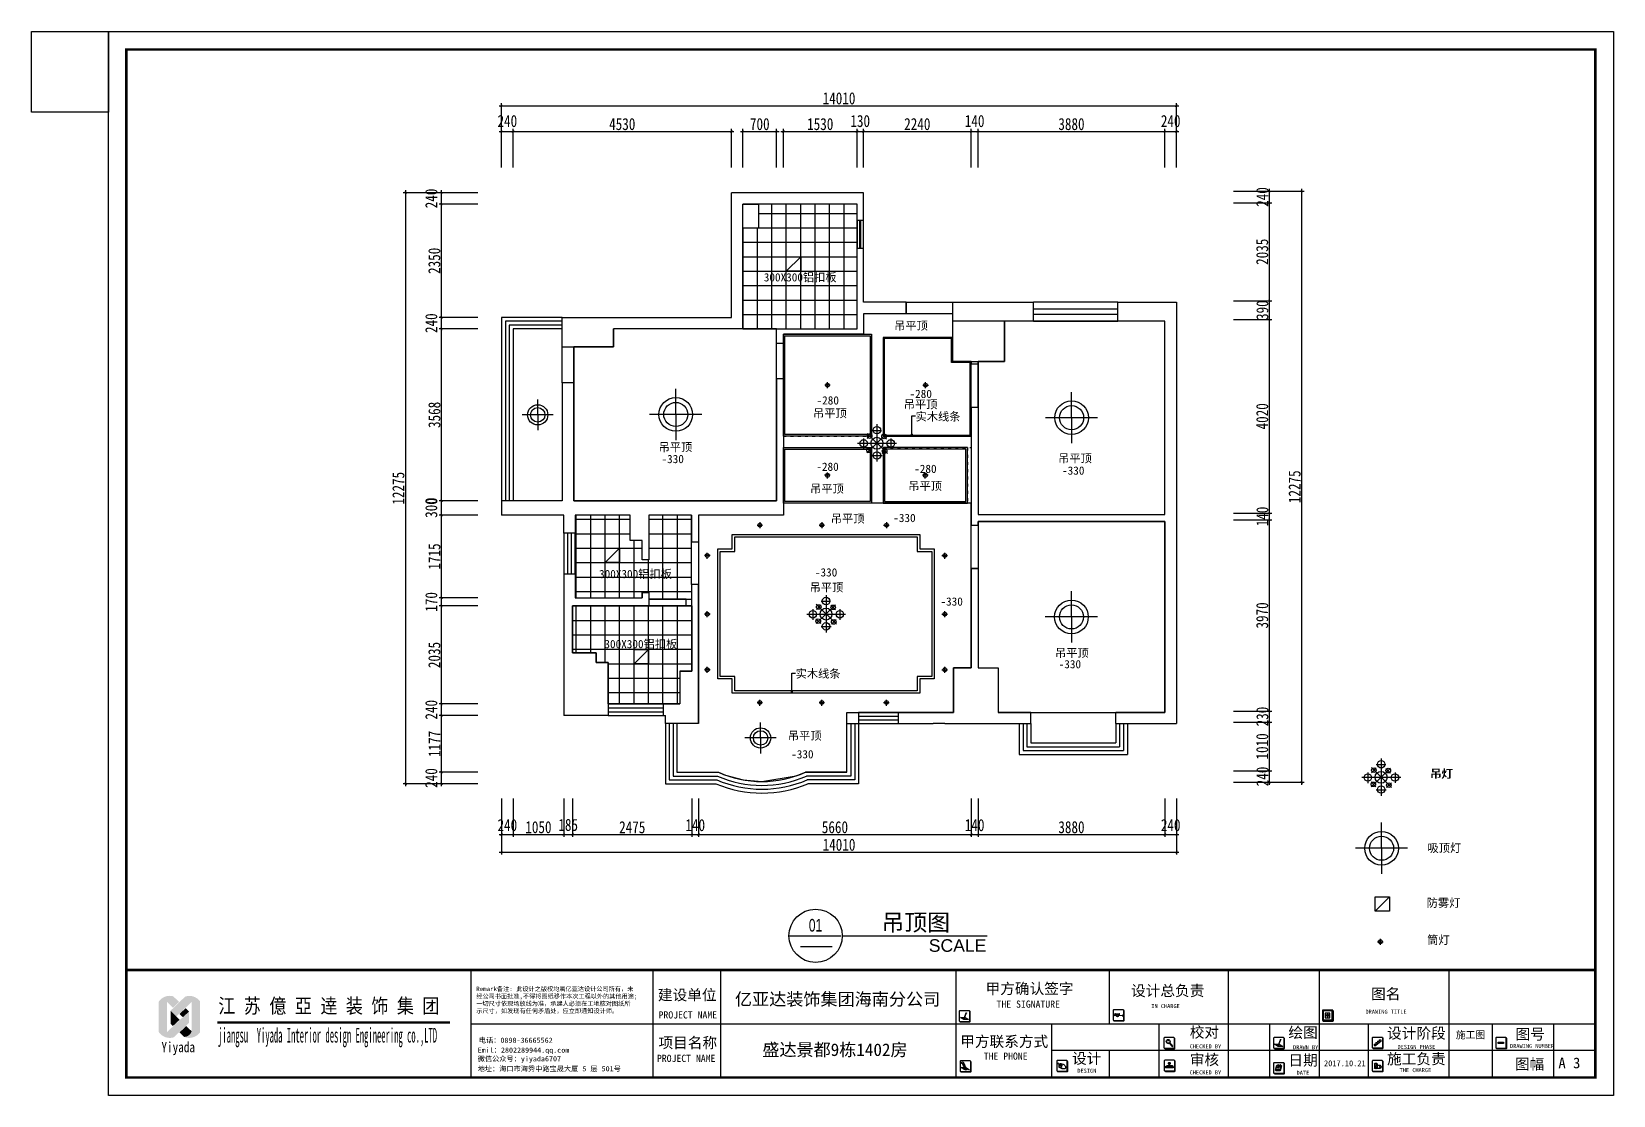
# Model space of a CAD drawing. Header units: millimetres. Extents: x 195858 to 476087, y -765534 to -702383.
# Drawn here: x 344750 to 377584, y -724474 to -702383 of the extents above; entities that cross this region are included whole.
import ezdxf
from ezdxf.enums import TextEntityAlignment as Align

# ---------------------------------------------------------------- set-up
doc = ezdxf.new("R2010")
doc.units = ezdxf.units.MM
doc.header["$PDMODE"] = 3
doc.linetypes.add('ACAD_ISO03W100', pattern=[30, 12, -18])
for name, color, linetype in [('0-01图框模板说明', 2, 'Continuous'), ('0-02图框细线', 136, 'Continuous'), ('06其他', 8, 'Continuous'), ('250', 250, 'Continuous'), ('TK', 7, 'Continuous'), ('家具1', 2, 'Continuous'), ('家具内线', 8, 'Continuous'), ('家具外线', 4, 'Continuous')]:
    doc.layers.add(name, color=color, linetype=linetype)
doc.styles.add('ar', font='arial.ttf')
doc.styles.add('DIM', font='simhei.ttf', dxfattribs={"width": 0.8})
doc.styles.add('H1', font='')
doc.styles.add('HT', font='simhei.ttf')
doc.styles.get("Standard").update_dxf_attribs({"font": 'simhei.ttf'})
doc.styles.add('黑体', font='simhei.ttf')
doc.styles.get('H1').set_extended_font_data('SimSun')
doc.dimstyles.new('1-50', dxfattribs={"dimscale": 50, "dimtxt": 5, "dimasz": 1, "dimexe": 1, "dimexo": 0.1, "dimgap": 0.5, "dimtad": 1, "dimdec": 0, "dimdsep": 46, "dimtxsty": 'DIM', "dimblk": 'ARCHTICK', "dimcen": 4, "dimdle": 1, "dimclrd": 3, "dimclre": 3, "dimclrt": 7, "dimadec": 0, "dimazin": 0, "dimtfac": 1, "dimtdec": 0, "dimtmove": 2, "dimatfit": 3, "dimldrblk": 'DOT', "dimfxl": 15, "dimfxlon": 1, "dimarcsym": 0})
pattern_1 = [(0, (358455.34, -714311.02), (0, 300), []), (90, (358455.34, -714311.02), (-300, 2e-14), [])]

msp = doc.modelspace()

# ---------------------------------------------------------------- texts
at = {"color": 2, "style": 'ar'}
msp.add_text('SCALE  ', height=261.36, dxfattribs=at).set_placement((363372.9, -721492.5))
at = {"color": 2, "style": 'ar', "flags": 8}
msp.add_attdef('吊顶图', text='原始结构图', height=348.48, dxfattribs=at).set_placement((363103, -720885.4), align=Align.MIDDLE)
at = {"color": 2, "style": 'ar', "width": 0.680032}
msp.add_attdef('01', text='02', height=261.36, dxfattribs=at).set_placement((360883.8, -721071.3), (361160, -721071.3), align=Align.FIT)
at = {"color": 2, "style": 'ar', "width": 7.452088, "flags": 8}
msp.add_attdef('-', text='-', height=261.4, dxfattribs=at).set_placement((360588.9, -721489), (361495, -721489), align=Align.FIT)
at = {"layer": '家具1', "style": 'HT'}
for s, p in [('300X300铝扣板', (359947.8, -707570.7)), ('吊平顶', (362654.6, -708575)), ('-280', (362973.1, -709990.8)), ('-280', (361043.6, -710126.3)), ('吊平顶', (362852.9, -710208.9)), ('吊平顶', (360970.6, -710393.2)), ('实木线条', (363099.1, -710462.8)), ('吊平顶', (357763.9, -711098)), ('-330', (357824.4, -711343.9)), ('吊平顶', (366059.2, -711329.8)), ('-280', (361038.9, -711504.1)), ('-280', (363070.3, -711547.5)), ('-330', (366139.7, -711584.3)), ('吊平顶', (360910, -711960.2)), ('吊平顶', (362947.8, -711903.8)), ('吊平顶', (361339.1, -712581.4)), ('-330', (362635.4, -712567.7)), ('300X300铝扣板', (356527.8, -713732.1)), ('-330', (361009.2, -713697.9)), ('吊平顶', (360899.1, -714011.5)), ('-330', (363615.6, -714303.6)), ('300X300铝扣板', (356639, -715187.3)), ('吊平顶', (365993.3, -715371.1)), ('-330', (366069.7, -715604.5)), ('实木线条', (360608.8, -715802.4)), ('吊平顶', (360448.7, -717090.7)), ('-330', (360516.3, -717474.7)), ('吊灯', (373777.1, -717880.5)), ('吊灯', (373789.7, -717880.5)), ('吸顶灯', (373726, -719422.1)), ('防雾灯', (373709.9, -720560.9)), ('筒灯', (373719.1, -721331.7))]:
    msp.add_text(s, height=170.89, dxfattribs=at).set_placement(p)

# ---------------------------------------------------------------- blocks, each defined once
blk = doc.blocks.new('_ArchTick')
at = {"color": 0, "linetype": 'ByBlock', "const_width": 0.15}
blk.add_lwpolyline([(-0.5, -0.5), (0.5, 0.5)], dxfattribs=at)
blk = doc.blocks.new('*D192')
at = {"layer": '250', "color": 3, "lineweight": -2}
for p, q in [((354455, -704455), (354795, -704455)), ((354505, -705205), (354505, -704405)), ((354745, -705205), (354745, -704405))]:
    blk.add_line(p, q, dxfattribs=at)
at = {"layer": 'Defpoints', "color": 0}
for p in [(354745, -704455), (354505, -708715), (354745, -708955)]:
    blk.add_point(p, dxfattribs=at)
at = {"layer": '250', "color": 3, "lineweight": -2, "xscale": 50, "yscale": 50, "zscale": 50, "rotation": 180}
blk.add_blockref('_ArchTick', (354505, -704455), dxfattribs=at)
at = {"layer": '250', "color": 3, "lineweight": -2, "xscale": 50, "yscale": 50, "zscale": 50}
blk.add_blockref('_ArchTick', (354745, -704455), dxfattribs=at)
at = {"layer": '250', "color": 7, "insert": (354625, -704241), "char_height": 250, "attachment_point": 5, "style": 'DIM'}
blk.add_mtext('240', dxfattribs=at)
blk = doc.blocks.new('_Dot')
at = {"color": 0, "linetype": 'ByBlock', "lineweight": -2}
blk.add_line((-0.5, 0), (-1, 0), dxfattribs=at)
at = {"color": 0, "linetype": 'ByBlock', "const_width": 0.5}
blk.add_lwpolyline([(-0.25, 0, 1), (0.25, 0, 1)], format="xyb", close=True, dxfattribs=at)
blk = doc.blocks.new('*D193')
at = {"layer": '250', "color": 3, "lineweight": -2}
for p, q in [((354695, -704455), (359325, -704455)), ((354745, -705205), (354745, -704405)), ((359275, -705205), (359275, -704405))]:
    blk.add_line(p, q, dxfattribs=at)
at = {"layer": 'Defpoints', "color": 0}
for p in [(359275, -704455), (359275, -706125), (354745, -708955)]:
    blk.add_point(p, dxfattribs=at)
at = {"layer": '250', "color": 3, "lineweight": -2, "xscale": 50, "yscale": 50, "zscale": 50, "rotation": 180}
blk.add_blockref('_ArchTick', (354745, -704455), dxfattribs=at)
at = {"layer": '250', "color": 3, "lineweight": -2, "xscale": 50, "yscale": 50, "zscale": 50}
blk.add_blockref('_ArchTick', (359275, -704455), dxfattribs=at)
at = {"layer": '250', "color": 7, "insert": (357010, -704304), "char_height": 250, "attachment_point": 5, "style": 'DIM'}
blk.add_mtext('4530', dxfattribs=at)
blk = doc.blocks.new('*D194')
at = {"layer": '250', "color": 3, "lineweight": -2}
for p, q in [((359465, -704455), (360265, -704455)), ((359515, -705205), (359515, -704405)), ((360215, -705205), (360215, -704405))]:
    blk.add_line(p, q, dxfattribs=at)
at = {"layer": 'Defpoints', "color": 0}
for p in [(360215, -704455), (359515, -706365), (360215, -709993)]:
    blk.add_point(p, dxfattribs=at)
at = {"layer": '250', "color": 3, "lineweight": -2, "xscale": 50, "yscale": 50, "zscale": 50, "rotation": 180}
blk.add_blockref('_ArchTick', (359515, -704455), dxfattribs=at)
at = {"layer": '250', "color": 3, "lineweight": -2, "xscale": 50, "yscale": 50, "zscale": 50}
blk.add_blockref('_ArchTick', (360215, -704455), dxfattribs=at)
at = {"layer": '250', "color": 7, "insert": (359865, -704304), "char_height": 250, "attachment_point": 5, "style": 'DIM'}
blk.add_mtext('700', dxfattribs=at)
blk = doc.blocks.new('*D195')
at = {"layer": '250', "color": 3, "lineweight": -2}
for p, q in [((360305, -704455), (361935, -704455)), ((360355, -705205), (360355, -704405)), ((361885, -705205), (361885, -704405))]:
    blk.add_line(p, q, dxfattribs=at)
at = {"layer": 'Defpoints', "color": 0}
for p in [(361885, -704455), (361885, -707278), (360355, -709993)]:
    blk.add_point(p, dxfattribs=at)
at = {"layer": '250', "color": 3, "lineweight": -2, "xscale": 50, "yscale": 50, "zscale": 50, "rotation": 180}
blk.add_blockref('_ArchTick', (360355, -704455), dxfattribs=at)
at = {"layer": '250', "color": 3, "lineweight": -2, "xscale": 50, "yscale": 50, "zscale": 50}
blk.add_blockref('_ArchTick', (361885, -704455), dxfattribs=at)
at = {"layer": '250', "color": 7, "insert": (361120, -704304), "char_height": 250, "attachment_point": 5, "style": 'DIM'}
blk.add_mtext('1530', dxfattribs=at)
blk = doc.blocks.new('*D196')
at = {"layer": '250', "color": 3, "lineweight": -2}
for p, q in [((361835, -704455), (362065, -704455)), ((361885, -705205), (361885, -704405)), ((362015, -705205), (362015, -704405))]:
    blk.add_line(p, q, dxfattribs=at)
at = {"layer": 'Defpoints', "color": 0}
for p in [(362015, -704455), (361885, -707278), (362015, -707278)]:
    blk.add_point(p, dxfattribs=at)
at = {"layer": '250', "color": 3, "lineweight": -2, "xscale": 50, "yscale": 50, "zscale": 50, "rotation": 180}
blk.add_blockref('_ArchTick', (361885, -704455), dxfattribs=at)
at = {"layer": '250', "color": 3, "lineweight": -2, "xscale": 50, "yscale": 50, "zscale": 50}
blk.add_blockref('_ArchTick', (362015, -704455), dxfattribs=at)
at = {"layer": '250', "color": 7, "insert": (361950, -704241), "char_height": 250, "attachment_point": 5, "style": 'DIM'}
blk.add_mtext('130', dxfattribs=at)
blk = doc.blocks.new('*D197')
at = {"layer": '250', "color": 3, "lineweight": -2}
for p, q in [((361965, -704455), (364305, -704455)), ((362015, -705205), (362015, -704405)), ((364255, -705205), (364255, -704405))]:
    blk.add_line(p, q, dxfattribs=at)
at = {"layer": 'Defpoints', "color": 0}
for p in [(364255, -704455), (362015, -707278), (364255, -710580)]:
    blk.add_point(p, dxfattribs=at)
at = {"layer": '250', "color": 3, "lineweight": -2, "xscale": 50, "yscale": 50, "zscale": 50, "rotation": 180}
blk.add_blockref('_ArchTick', (362015, -704455), dxfattribs=at)
at = {"layer": '250', "color": 3, "lineweight": -2, "xscale": 50, "yscale": 50, "zscale": 50}
blk.add_blockref('_ArchTick', (364255, -704455), dxfattribs=at)
at = {"layer": '250', "color": 7, "insert": (363135, -704304), "char_height": 250, "attachment_point": 5, "style": 'DIM'}
blk.add_mtext('2240', dxfattribs=at)
blk = doc.blocks.new('*D198')
at = {"layer": '250', "color": 3, "lineweight": -2}
for p, q in [((364205, -704455), (364445, -704455)), ((364255, -705205), (364255, -704405)), ((364395, -705205), (364395, -704405))]:
    blk.add_line(p, q, dxfattribs=at)
at = {"layer": 'Defpoints', "color": 0}
for p in [(364395, -704455), (364255, -710580), (364395, -710580)]:
    blk.add_point(p, dxfattribs=at)
at = {"layer": '250', "color": 3, "lineweight": -2, "xscale": 50, "yscale": 50, "zscale": 50, "rotation": 180}
blk.add_blockref('_ArchTick', (364255, -704455), dxfattribs=at)
at = {"layer": '250', "color": 3, "lineweight": -2, "xscale": 50, "yscale": 50, "zscale": 50}
blk.add_blockref('_ArchTick', (364395, -704455), dxfattribs=at)
at = {"layer": '250', "color": 7, "insert": (364325, -704241), "char_height": 250, "attachment_point": 5, "style": 'DIM'}
blk.add_mtext('140', dxfattribs=at)
blk = doc.blocks.new('*D199')
at = {"layer": '250', "color": 3, "lineweight": -2}
for p, q in [((364345, -704455), (368325, -704455)), ((364395, -705205), (364395, -704405)), ((368275, -705205), (368275, -704405))]:
    blk.add_line(p, q, dxfattribs=at)
at = {"layer": 'Defpoints', "color": 0}
for p in [(368275, -704455), (368275, -708790), (364395, -710580)]:
    blk.add_point(p, dxfattribs=at)
at = {"layer": '250', "color": 3, "lineweight": -2, "xscale": 50, "yscale": 50, "zscale": 50, "rotation": 180}
blk.add_blockref('_ArchTick', (364395, -704455), dxfattribs=at)
at = {"layer": '250', "color": 3, "lineweight": -2, "xscale": 50, "yscale": 50, "zscale": 50}
blk.add_blockref('_ArchTick', (368275, -704455), dxfattribs=at)
at = {"layer": '250', "color": 7, "insert": (366335, -704304), "char_height": 250, "attachment_point": 5, "style": 'DIM'}
blk.add_mtext('3880', dxfattribs=at)
blk = doc.blocks.new('*D200')
at = {"layer": '250', "color": 3, "lineweight": -2}
for p, q in [((368225, -704455), (368565, -704455)), ((368275, -705205), (368275, -704405)), ((368515, -705205), (368515, -704405))]:
    blk.add_line(p, q, dxfattribs=at)
at = {"layer": 'Defpoints', "color": 0}
for p in [(368515, -704455), (368515, -708400), (368275, -708790)]:
    blk.add_point(p, dxfattribs=at)
at = {"layer": '250', "color": 3, "lineweight": -2, "xscale": 50, "yscale": 50, "zscale": 50, "rotation": 180}
blk.add_blockref('_ArchTick', (368275, -704455), dxfattribs=at)
at = {"layer": '250', "color": 3, "lineweight": -2, "xscale": 50, "yscale": 50, "zscale": 50}
blk.add_blockref('_ArchTick', (368515, -704455), dxfattribs=at)
at = {"layer": '250', "color": 7, "insert": (368395, -704241), "char_height": 250, "attachment_point": 5, "style": 'DIM'}
blk.add_mtext('240', dxfattribs=at)
blk = doc.blocks.new('*D201')
at = {"layer": '250', "color": 3, "lineweight": -2}
for p, q in [((354455, -703922), (368565, -703922)), ((354505, -704672), (354505, -703872)), ((368515, -704672), (368515, -703872))]:
    blk.add_line(p, q, dxfattribs=at)
at = {"layer": 'Defpoints', "color": 0}
for p in [(368515, -703922), (354505, -705205), (368515, -705205)]:
    blk.add_point(p, dxfattribs=at)
at = {"layer": '250', "color": 3, "lineweight": -2, "xscale": 50, "yscale": 50, "zscale": 50, "rotation": 180}
blk.add_blockref('_ArchTick', (354505, -703922), dxfattribs=at)
at = {"layer": '250', "color": 3, "lineweight": -2, "xscale": 50, "yscale": 50, "zscale": 50}
blk.add_blockref('_ArchTick', (368515, -703922), dxfattribs=at)
at = {"layer": '250', "color": 7, "insert": (361510, -703770), "char_height": 250, "attachment_point": 5, "style": 'DIM'}
blk.add_mtext('14010', dxfattribs=at)
blk = doc.blocks.new('*D202')
at = {"layer": '250', "color": 3, "lineweight": -2}
for p, q in [((369696, -717732), (370496, -717732)), ((370446, -718022), (370446, -717682)), ((369696, -717972), (370496, -717972))]:
    blk.add_line(p, q, dxfattribs=at)
at = {"layer": 'Defpoints', "color": 0}
for p in [(363197, -717732), (370446, -717732), (363437, -717972)]:
    blk.add_point(p, dxfattribs=at)
at = {"layer": '250', "color": 3, "lineweight": -2, "xscale": 50, "yscale": 50, "zscale": 50}
for p, rotation in [((370446, -717732), 90), ((370446, -717972), 270)]:
    blk.add_blockref('_ArchTick', p, dxfattribs=dict(at, rotation=rotation))
at = {"layer": '250', "color": 7, "insert": (370301, -717852), "char_height": 250, "attachment_point": 5, "rotation": 90, "style": 'DIM'}
blk.add_mtext('240', dxfattribs=at)
blk = doc.blocks.new('*D203')
at = {"layer": '250', "color": 3, "lineweight": -2}
for p, q in [((369696, -716722), (370496, -716722)), ((370446, -717782), (370446, -716672)), ((369696, -717732), (370496, -717732))]:
    blk.add_line(p, q, dxfattribs=at)
at = {"layer": 'Defpoints', "color": 0}
for p in [(368247, -716722), (370446, -716722), (363197, -717732)]:
    blk.add_point(p, dxfattribs=at)
at = {"layer": '250', "color": 3, "lineweight": -2, "xscale": 50, "yscale": 50, "zscale": 50}
for p, rotation in [((370446, -716722), 90), ((370446, -717732), 270)]:
    blk.add_blockref('_ArchTick', p, dxfattribs=dict(at, rotation=rotation))
at = {"layer": '250', "color": 7, "insert": (370295, -717227), "char_height": 250, "attachment_point": 5, "rotation": 90, "style": 'DIM'}
blk.add_mtext('1010', dxfattribs=at)
blk = doc.blocks.new('*D204')
at = {"layer": '250', "color": 3, "lineweight": -2}
for p, q in [((370446, -716772), (370446, -716442)), ((369696, -716492), (370496, -716492)), ((369696, -716722), (370496, -716722))]:
    blk.add_line(p, q, dxfattribs=at)
at = {"layer": 'Defpoints', "color": 0}
for p in [(368007, -716492), (368247, -716722), (370446, -716492)]:
    blk.add_point(p, dxfattribs=at)
at = {"layer": '250', "color": 3, "lineweight": -2, "xscale": 50, "yscale": 50, "zscale": 50}
for p, rotation in [((370446, -716492), 90), ((370446, -716722), 270)]:
    blk.add_blockref('_ArchTick', p, dxfattribs=dict(at, rotation=rotation))
at = {"layer": '250', "color": 7, "insert": (370299, -716607), "char_height": 250, "attachment_point": 5, "rotation": 90, "style": 'DIM'}
blk.add_mtext('230', dxfattribs=at)
blk = doc.blocks.new('*D205')
at = {"layer": '250', "color": 3, "lineweight": -2}
for p, q in [((370446, -716542), (370446, -712472)), ((369696, -712522), (370496, -712522)), ((369696, -716492), (370496, -716492))]:
    blk.add_line(p, q, dxfattribs=at)
at = {"layer": 'Defpoints', "color": 0}
for p in [(368007, -712522), (370446, -712522), (368007, -716492)]:
    blk.add_point(p, dxfattribs=at)
at = {"layer": '250', "color": 3, "lineweight": -2, "xscale": 50, "yscale": 50, "zscale": 50}
for p, rotation in [((370446, -712522), 90), ((370446, -716492), 270)]:
    blk.add_blockref('_ArchTick', p, dxfattribs=dict(at, rotation=rotation))
at = {"layer": '250', "color": 7, "insert": (370295, -714507), "char_height": 250, "attachment_point": 5, "rotation": 90, "style": 'DIM'}
blk.add_mtext('3970', dxfattribs=at)
blk = doc.blocks.new('*D206')
at = {"layer": '250', "color": 3, "lineweight": -2}
for p, q in [((369696, -712382), (370496, -712382)), ((370446, -712572), (370446, -712332)), ((369696, -712522), (370496, -712522))]:
    blk.add_line(p, q, dxfattribs=at)
at = {"layer": 'Defpoints', "color": 0}
for p in [(368007, -712382), (370446, -712382), (368007, -712522)]:
    blk.add_point(p, dxfattribs=at)
at = {"layer": '250', "color": 3, "lineweight": -2, "xscale": 50, "yscale": 50, "zscale": 50}
for p, rotation in [((370446, -712382), 90), ((370446, -712522), 270)]:
    blk.add_blockref('_ArchTick', p, dxfattribs=dict(at, rotation=rotation))
at = {"layer": '250', "color": 7, "insert": (370299, -712452), "char_height": 250, "attachment_point": 5, "rotation": 90, "style": 'DIM'}
blk.add_mtext('140', dxfattribs=at)
blk = doc.blocks.new('*D207')
at = {"layer": '250', "color": 3, "lineweight": -2}
for p, q in [((369696, -708362), (370496, -708362)), ((370446, -712432), (370446, -708312)), ((369696, -712382), (370496, -712382))]:
    blk.add_line(p, q, dxfattribs=at)
at = {"layer": 'Defpoints', "color": 0}
for p in [(368007, -708362), (370446, -708362), (368007, -712382)]:
    blk.add_point(p, dxfattribs=at)
at = {"layer": '250', "color": 3, "lineweight": -2, "xscale": 50, "yscale": 50, "zscale": 50}
for p, rotation in [((370446, -708362), 90), ((370446, -712382), 270)]:
    blk.add_blockref('_ArchTick', p, dxfattribs=dict(at, rotation=rotation))
at = {"layer": '250', "color": 7, "insert": (370295, -710372), "char_height": 250, "attachment_point": 5, "rotation": 90, "style": 'DIM'}
blk.add_mtext('4020', dxfattribs=at)
blk = doc.blocks.new('*D208')
at = {"layer": '250', "color": 3, "lineweight": -2}
for p, q in [((369696, -707972), (370496, -707972)), ((370446, -708412), (370446, -707922)), ((369696, -708362), (370496, -708362))]:
    blk.add_line(p, q, dxfattribs=at)
at = {"layer": 'Defpoints', "color": 0}
for p in [(368247, -707972), (370446, -707972), (368007, -708362)]:
    blk.add_point(p, dxfattribs=at)
at = {"layer": '250', "color": 3, "lineweight": -2, "xscale": 50, "yscale": 50, "zscale": 50}
for p, rotation in [((370446, -707972), 90), ((370446, -708362), 270)]:
    blk.add_blockref('_ArchTick', p, dxfattribs=dict(at, rotation=rotation))
at = {"layer": '250', "color": 7, "insert": (370299, -708167), "char_height": 250, "attachment_point": 5, "rotation": 90, "style": 'DIM'}
blk.add_mtext('390', dxfattribs=at)
blk = doc.blocks.new('*D209')
at = {"layer": '250', "color": 3, "lineweight": -2}
for p, q in [((370446, -708022), (370446, -705887)), ((369696, -705937), (370496, -705937)), ((369696, -707972), (370496, -707972))]:
    blk.add_line(p, q, dxfattribs=at)
at = {"layer": 'Defpoints', "color": 0}
for p in [(359247, -705937), (370446, -705937), (368247, -707972)]:
    blk.add_point(p, dxfattribs=at)
at = {"layer": '250', "color": 3, "lineweight": -2, "xscale": 50, "yscale": 50, "zscale": 50}
for p, rotation in [((370446, -705937), 90), ((370446, -707972), 270)]:
    blk.add_blockref('_ArchTick', p, dxfattribs=dict(at, rotation=rotation))
at = {"layer": '250', "color": 7, "insert": (370295, -706955), "char_height": 250, "attachment_point": 5, "rotation": 90, "style": 'DIM'}
blk.add_mtext('2035', dxfattribs=at)
blk = doc.blocks.new('*D210')
at = {"layer": '250', "color": 3, "lineweight": -2}
for p, q in [((369696, -705697), (370496, -705697)), ((370446, -705987), (370446, -705647)), ((369696, -705937), (370496, -705937))]:
    blk.add_line(p, q, dxfattribs=at)
at = {"layer": 'Defpoints', "color": 0}
for p in [(359007, -705697), (370446, -705697), (361617, -705937)]:
    blk.add_point(p, dxfattribs=at)
at = {"layer": '250', "color": 3, "lineweight": -2, "xscale": 50, "yscale": 50, "zscale": 50}
for p, rotation in [((370446, -705697), 90), ((370446, -705937), 270)]:
    blk.add_blockref('_ArchTick', p, dxfattribs=dict(at, rotation=rotation))
at = {"layer": '250', "color": 7, "insert": (370299, -705817), "char_height": 250, "attachment_point": 5, "rotation": 90, "style": 'DIM'}
blk.add_mtext('240', dxfattribs=at)
blk = doc.blocks.new('*D211')
at = {"layer": '250', "color": 3, "lineweight": -2}
for p, q in [((370368, -705697), (371168, -705697)), ((371118, -718022), (371118, -705647)), ((370368, -717972), (371168, -717972))]:
    blk.add_line(p, q, dxfattribs=at)
at = {"layer": 'Defpoints', "color": 0}
for p in [(369603, -705697), (371118, -705697), (369603, -717972)]:
    blk.add_point(p, dxfattribs=at)
at = {"layer": '250', "color": 3, "lineweight": -2, "xscale": 50, "yscale": 50, "zscale": 50}
for p, rotation in [((371118, -705697), 90), ((371118, -717972), 270)]:
    blk.add_blockref('_ArchTick', p, dxfattribs=dict(at, rotation=rotation))
at = {"layer": '250', "color": 7, "insert": (370968, -711835), "char_height": 250, "attachment_point": 5, "rotation": 90, "style": 'DIM'}
blk.add_mtext('12275', dxfattribs=at)
blk = doc.blocks.new('*D212')
at = {"layer": '250', "color": 3, "lineweight": -2}
for p, q in [((354505, -718307), (354505, -719107)), ((354745, -718307), (354745, -719107)), ((354455, -719057), (354795, -719057))]:
    blk.add_line(p, q, dxfattribs=at)
at = {"layer": 'Defpoints', "color": 0}
for p in [(354745, -711409), (354505, -711709), (354745, -719057)]:
    blk.add_point(p, dxfattribs=at)
at = {"layer": '250', "color": 3, "lineweight": -2, "xscale": 50, "yscale": 50, "zscale": 50, "rotation": 180}
blk.add_blockref('_ArchTick', (354505, -719057), dxfattribs=at)
at = {"layer": '250', "color": 3, "lineweight": -2, "xscale": 50, "yscale": 50, "zscale": 50}
blk.add_blockref('_ArchTick', (354745, -719057), dxfattribs=at)
at = {"layer": '250', "color": 7, "insert": (354625, -718863), "char_height": 250, "attachment_point": 5, "style": 'DIM'}
blk.add_mtext('240', dxfattribs=at)
blk = doc.blocks.new('*D213')
at = {"layer": '250', "color": 3, "lineweight": -2}
for p, q in [((354745, -718307), (354745, -719107)), ((355795, -718307), (355795, -719107)), ((354695, -719057), (355845, -719057))]:
    blk.add_line(p, q, dxfattribs=at)
at = {"layer": 'Defpoints', "color": 0}
for p in [(354745, -711409), (355795, -715869), (355795, -719057)]:
    blk.add_point(p, dxfattribs=at)
at = {"layer": '250', "color": 3, "lineweight": -2, "xscale": 50, "yscale": 50, "zscale": 50, "rotation": 180}
blk.add_blockref('_ArchTick', (354745, -719057), dxfattribs=at)
at = {"layer": '250', "color": 3, "lineweight": -2, "xscale": 50, "yscale": 50, "zscale": 50}
blk.add_blockref('_ArchTick', (355795, -719057), dxfattribs=at)
at = {"layer": '250', "color": 7, "insert": (355270, -718906), "char_height": 250, "attachment_point": 5, "style": 'DIM'}
blk.add_mtext('1050', dxfattribs=at)
blk = doc.blocks.new('*D214')
at = {"layer": '250', "color": 3, "lineweight": -2}
for p, q in [((355795, -718307), (355795, -719107)), ((355980, -718307), (355980, -719107)), ((355745, -719057), (356030, -719057))]:
    blk.add_line(p, q, dxfattribs=at)
at = {"layer": 'Defpoints', "color": 0}
for p in [(355980, -714569), (355795, -715869), (355980, -719057)]:
    blk.add_point(p, dxfattribs=at)
at = {"layer": '250', "color": 3, "lineweight": -2, "xscale": 50, "yscale": 50, "zscale": 50, "rotation": 180}
blk.add_blockref('_ArchTick', (355795, -719057), dxfattribs=at)
at = {"layer": '250', "color": 3, "lineweight": -2, "xscale": 50, "yscale": 50, "zscale": 50}
blk.add_blockref('_ArchTick', (355980, -719057), dxfattribs=at)
at = {"layer": '250', "color": 7, "insert": (355888, -718858), "char_height": 250, "attachment_point": 5, "style": 'DIM'}
blk.add_mtext('185', dxfattribs=at)
blk = doc.blocks.new('*D215')
at = {"layer": '250', "color": 3, "lineweight": -2}
for p, q in [((355980, -718307), (355980, -719107)), ((358455, -718307), (358455, -719107)), ((355930, -719057), (358505, -719057))]:
    blk.add_line(p, q, dxfattribs=at)
at = {"layer": 'Defpoints', "color": 0}
for p in [(355980, -714569), (358455, -714944), (358455, -719057)]:
    blk.add_point(p, dxfattribs=at)
at = {"layer": '250', "color": 3, "lineweight": -2, "xscale": 50, "yscale": 50, "zscale": 50, "rotation": 180}
blk.add_blockref('_ArchTick', (355980, -719057), dxfattribs=at)
at = {"layer": '250', "color": 3, "lineweight": -2, "xscale": 50, "yscale": 50, "zscale": 50}
blk.add_blockref('_ArchTick', (358455, -719057), dxfattribs=at)
at = {"layer": '250', "color": 7, "insert": (357218, -718907), "char_height": 250, "attachment_point": 5, "style": 'DIM'}
blk.add_mtext('2475', dxfattribs=at)
blk = doc.blocks.new('*D216')
at = {"layer": '250', "color": 3, "lineweight": -2}
for p, q in [((358455, -718307), (358455, -719107)), ((358595, -718307), (358595, -719107)), ((358405, -719057), (358645, -719057))]:
    blk.add_line(p, q, dxfattribs=at)
at = {"layer": 'Defpoints', "color": 0}
for p in [(358455, -714944), (358595, -715806), (358595, -719057)]:
    blk.add_point(p, dxfattribs=at)
at = {"layer": '250', "color": 3, "lineweight": -2, "xscale": 50, "yscale": 50, "zscale": 50, "rotation": 180}
blk.add_blockref('_ArchTick', (358455, -719057), dxfattribs=at)
at = {"layer": '250', "color": 3, "lineweight": -2, "xscale": 50, "yscale": 50, "zscale": 50}
blk.add_blockref('_ArchTick', (358595, -719057), dxfattribs=at)
at = {"layer": '250', "color": 7, "insert": (358525, -718863), "char_height": 250, "attachment_point": 5, "style": 'DIM'}
blk.add_mtext('140', dxfattribs=at)
blk = doc.blocks.new('*D217')
at = {"layer": '250', "color": 3, "lineweight": -2}
for p, q in [((358595, -718307), (358595, -719107)), ((364255, -718307), (364255, -719107)), ((358545, -719057), (364305, -719057))]:
    blk.add_line(p, q, dxfattribs=at)
at = {"layer": 'Defpoints', "color": 0}
for p in [(364255, -714876), (358595, -715806), (364255, -719057)]:
    blk.add_point(p, dxfattribs=at)
at = {"layer": '250', "color": 3, "lineweight": -2, "xscale": 50, "yscale": 50, "zscale": 50, "rotation": 180}
blk.add_blockref('_ArchTick', (358595, -719057), dxfattribs=at)
at = {"layer": '250', "color": 3, "lineweight": -2, "xscale": 50, "yscale": 50, "zscale": 50}
blk.add_blockref('_ArchTick', (364255, -719057), dxfattribs=at)
at = {"layer": '250', "color": 7, "insert": (361425, -718906), "char_height": 250, "attachment_point": 5, "style": 'DIM'}
blk.add_mtext('5660', dxfattribs=at)
blk = doc.blocks.new('*D218')
at = {"layer": '250', "color": 3, "lineweight": -2}
for p, q in [((364255, -718307), (364255, -719107)), ((364395, -718307), (364395, -719107)), ((364205, -719057), (364445, -719057))]:
    blk.add_line(p, q, dxfattribs=at)
at = {"layer": 'Defpoints', "color": 0}
for p in [(364255, -714876), (364395, -714876), (364395, -719057)]:
    blk.add_point(p, dxfattribs=at)
at = {"layer": '250', "color": 3, "lineweight": -2, "xscale": 50, "yscale": 50, "zscale": 50, "rotation": 180}
blk.add_blockref('_ArchTick', (364255, -719057), dxfattribs=at)
at = {"layer": '250', "color": 3, "lineweight": -2, "xscale": 50, "yscale": 50, "zscale": 50}
blk.add_blockref('_ArchTick', (364395, -719057), dxfattribs=at)
at = {"layer": '250', "color": 7, "insert": (364325, -718863), "char_height": 250, "attachment_point": 5, "style": 'DIM'}
blk.add_mtext('140', dxfattribs=at)
blk = doc.blocks.new('*D219')
at = {"layer": '250', "color": 3, "lineweight": -2}
for p, q in [((364395, -718307), (364395, -719107)), ((368275, -718307), (368275, -719107)), ((364345, -719057), (368325, -719057))]:
    blk.add_line(p, q, dxfattribs=at)
at = {"layer": 'Defpoints', "color": 0}
for p in [(364395, -714876), (368275, -715806), (368275, -719057)]:
    blk.add_point(p, dxfattribs=at)
at = {"layer": '250', "color": 3, "lineweight": -2, "xscale": 50, "yscale": 50, "zscale": 50, "rotation": 180}
blk.add_blockref('_ArchTick', (364395, -719057), dxfattribs=at)
at = {"layer": '250', "color": 3, "lineweight": -2, "xscale": 50, "yscale": 50, "zscale": 50}
blk.add_blockref('_ArchTick', (368275, -719057), dxfattribs=at)
at = {"layer": '250', "color": 7, "insert": (366335, -718906), "char_height": 250, "attachment_point": 5, "style": 'DIM'}
blk.add_mtext('3880', dxfattribs=at)
blk = doc.blocks.new('*D220')
at = {"layer": '250', "color": 3, "lineweight": -2}
for p, q in [((368275, -718307), (368275, -719107)), ((368515, -718307), (368515, -719107)), ((368225, -719057), (368565, -719057))]:
    blk.add_line(p, q, dxfattribs=at)
at = {"layer": 'Defpoints', "color": 0}
for p in [(368275, -715806), (368515, -716036), (368515, -719057)]:
    blk.add_point(p, dxfattribs=at)
at = {"layer": '250', "color": 3, "lineweight": -2, "xscale": 50, "yscale": 50, "zscale": 50, "rotation": 180}
blk.add_blockref('_ArchTick', (368275, -719057), dxfattribs=at)
at = {"layer": '250', "color": 3, "lineweight": -2, "xscale": 50, "yscale": 50, "zscale": 50}
blk.add_blockref('_ArchTick', (368515, -719057), dxfattribs=at)
at = {"layer": '250', "color": 7, "insert": (368395, -718863), "char_height": 250, "attachment_point": 5, "style": 'DIM'}
blk.add_mtext('240', dxfattribs=at)
blk = doc.blocks.new('*D221')
at = {"layer": '250', "color": 3, "lineweight": -2}
for p, q in [((354505, -718672), (354505, -719472)), ((368515, -718672), (368515, -719472)), ((354455, -719422), (368565, -719422))]:
    blk.add_line(p, q, dxfattribs=at)
at = {"layer": 'Defpoints', "color": 0}
for p in [(354505, -718307), (368515, -718307), (368515, -719422)]:
    blk.add_point(p, dxfattribs=at)
at = {"layer": '250', "color": 3, "lineweight": -2, "xscale": 50, "yscale": 50, "zscale": 50, "rotation": 180}
blk.add_blockref('_ArchTick', (354505, -719422), dxfattribs=at)
at = {"layer": '250', "color": 3, "lineweight": -2, "xscale": 50, "yscale": 50, "zscale": 50}
blk.add_blockref('_ArchTick', (368515, -719422), dxfattribs=at)
at = {"layer": '250', "color": 7, "insert": (361510, -719270), "char_height": 250, "attachment_point": 5, "style": 'DIM'}
blk.add_mtext('14010', dxfattribs=at)
blk = doc.blocks.new('*D222')
at = {"layer": '250', "color": 3, "lineweight": -2}
for p, q in [((353261, -718053), (353261, -717713)), ((354011, -717763), (353211, -717763)), ((354011, -718003), (353211, -718003))]:
    blk.add_line(p, q, dxfattribs=at)
at = {"layer": 'Defpoints', "color": 0}
for p in [(353261, -717763), (359553, -717763), (360363, -718003)]:
    blk.add_point(p, dxfattribs=at)
at = {"layer": '250', "color": 3, "lineweight": -2, "xscale": 50, "yscale": 50, "zscale": 50}
for p, rotation in [((353261, -717763), 90), ((353261, -718003), 270)]:
    blk.add_blockref('_ArchTick', p, dxfattribs=dict(at, rotation=rotation))
at = {"layer": '250', "color": 7, "insert": (353047, -717883), "char_height": 250, "attachment_point": 5, "rotation": 90, "style": 'DIM'}
blk.add_mtext('240', dxfattribs=at)
blk = doc.blocks.new('*D223')
at = {"layer": '250', "color": 3, "lineweight": -2}
for p, q in [((354011, -716586), (353211, -716586)), ((353261, -717813), (353261, -716536)), ((354011, -717763), (353211, -717763))]:
    blk.add_line(p, q, dxfattribs=at)
at = {"layer": 'Defpoints', "color": 0}
for p in [(353261, -716586), (358128, -716586), (359553, -717763)]:
    blk.add_point(p, dxfattribs=at)
at = {"layer": '250', "color": 3, "lineweight": -2, "xscale": 50, "yscale": 50, "zscale": 50}
for p, rotation in [((353261, -716586), 90), ((353261, -717763), 270)]:
    blk.add_blockref('_ArchTick', p, dxfattribs=dict(at, rotation=rotation))
at = {"layer": '250', "color": 7, "insert": (353111, -717175), "char_height": 250, "attachment_point": 5, "rotation": 90, "style": 'DIM'}
blk.add_mtext('1177', dxfattribs=at)
blk = doc.blocks.new('*D224')
at = {"layer": '250', "color": 3, "lineweight": -2}
for p, q in [((354011, -716346), (353211, -716346)), ((353261, -716636), (353261, -716296)), ((354011, -716586), (353211, -716586))]:
    blk.add_line(p, q, dxfattribs=at)
at = {"layer": 'Defpoints', "color": 0}
for p in [(353261, -716346), (358128, -716346), (358128, -716586)]:
    blk.add_point(p, dxfattribs=at)
at = {"layer": '250', "color": 3, "lineweight": -2, "xscale": 50, "yscale": 50, "zscale": 50}
for p, rotation in [((353261, -716346), 90), ((353261, -716586), 270)]:
    blk.add_blockref('_ArchTick', p, dxfattribs=dict(at, rotation=rotation))
at = {"layer": '250', "color": 7, "insert": (353047, -716466), "char_height": 250, "attachment_point": 5, "rotation": 90, "style": 'DIM'}
blk.add_mtext('240', dxfattribs=at)
blk = doc.blocks.new('*D225')
at = {"layer": '250', "color": 3, "lineweight": -2}
for p, q in [((354011, -714311), (353211, -714311)), ((353261, -716396), (353261, -714261)), ((354011, -716346), (353211, -716346))]:
    blk.add_line(p, q, dxfattribs=at)
at = {"layer": 'Defpoints', "color": 0}
for p in [(353261, -714311), (357388, -714311), (358128, -716346)]:
    blk.add_point(p, dxfattribs=at)
at = {"layer": '250', "color": 3, "lineweight": -2, "xscale": 50, "yscale": 50, "zscale": 50}
for p, rotation in [((353261, -714311), 90), ((353261, -716346), 270)]:
    blk.add_blockref('_ArchTick', p, dxfattribs=dict(at, rotation=rotation))
at = {"layer": '250', "color": 7, "insert": (353110, -715329), "char_height": 250, "attachment_point": 5, "rotation": 90, "style": 'DIM'}
blk.add_mtext('2035', dxfattribs=at)
blk = doc.blocks.new('*D226')
at = {"layer": '250', "color": 3, "lineweight": -2}
for p, q in [((354011, -714141), (353211, -714141)), ((353261, -714361), (353261, -714091)), ((354011, -714311), (353211, -714311))]:
    blk.add_line(p, q, dxfattribs=at)
at = {"layer": 'Defpoints', "color": 0}
for p in [(353261, -714141), (357443, -714141), (357388, -714311)]:
    blk.add_point(p, dxfattribs=at)
at = {"layer": '250', "color": 3, "lineweight": -2, "xscale": 50, "yscale": 50, "zscale": 50}
for p, rotation in [((353261, -714141), 90), ((353261, -714311), 270)]:
    blk.add_blockref('_ArchTick', p, dxfattribs=dict(at, rotation=rotation))
at = {"layer": '250', "color": 7, "insert": (353047, -714226), "char_height": 250, "attachment_point": 5, "rotation": 90, "style": 'DIM'}
blk.add_mtext('170', dxfattribs=at)
blk = doc.blocks.new('*D227')
at = {"layer": '250', "color": 3, "lineweight": -2}
for p, q in [((354011, -712426), (353211, -712426)), ((353261, -714191), (353261, -712376)), ((354011, -714141), (353211, -714141))]:
    blk.add_line(p, q, dxfattribs=at)
at = {"layer": 'Defpoints', "color": 0}
for p in [(353261, -712426), (357443, -712426), (357443, -714141)]:
    blk.add_point(p, dxfattribs=at)
at = {"layer": '250', "color": 3, "lineweight": -2, "xscale": 50, "yscale": 50, "zscale": 50}
for p, rotation in [((353261, -712426), 90), ((353261, -714141), 270)]:
    blk.add_blockref('_ArchTick', p, dxfattribs=dict(at, rotation=rotation))
at = {"layer": '250', "color": 7, "insert": (353111, -713284), "char_height": 250, "attachment_point": 5, "rotation": 90, "style": 'DIM'}
blk.add_mtext('1715', dxfattribs=at)
blk = doc.blocks.new('*D228')
at = {"layer": '250', "color": 3, "lineweight": -2}
for p, q in [((354011, -712126), (353211, -712126)), ((353261, -712476), (353261, -712076)), ((354011, -712426), (353211, -712426))]:
    blk.add_line(p, q, dxfattribs=at)
at = {"layer": 'Defpoints', "color": 0}
for p in [(353261, -712126), (361623, -712126), (357443, -712426)]:
    blk.add_point(p, dxfattribs=at)
at = {"layer": '250', "color": 3, "lineweight": -2, "xscale": 50, "yscale": 50, "zscale": 50}
for p, rotation in [((353261, -712126), 90), ((353261, -712426), 270)]:
    blk.add_blockref('_ArchTick', p, dxfattribs=dict(at, rotation=rotation))
at = {"layer": '250', "color": 7, "insert": (353047, -712276), "char_height": 250, "attachment_point": 5, "rotation": 90, "style": 'DIM'}
blk.add_mtext('300', dxfattribs=at)
blk = doc.blocks.new('*D229')
at = {"layer": '250', "color": 3, "lineweight": -2}
for p, q in [((354011, -712126), (353211, -712126)), ((354011, -712126), (353211, -712126)), ((353261, -712126), (353261, -712126))]:
    blk.add_line(p, q, dxfattribs=at)
at = {"layer": 'Defpoints', "color": 0}
for p in [(353261, -712126), (357413, -712126), (361623, -712126)]:
    blk.add_point(p, dxfattribs=at)
at = {"layer": '250', "color": 7, "insert": (353047, -712126), "char_height": 250, "attachment_point": 5, "rotation": 90, "style": 'DIM'}
blk.add_mtext('0', dxfattribs=at)
blk = doc.blocks.new('*D230')
at = {"layer": '250', "color": 3, "lineweight": -2}
for p, q in [((354011, -708558), (353211, -708558)), ((353261, -712176), (353261, -708508)), ((354011, -712126), (353211, -712126))]:
    blk.add_line(p, q, dxfattribs=at)
at = {"layer": 'Defpoints', "color": 0}
for p in [(353261, -708558), (358233, -708558), (357413, -712126)]:
    blk.add_point(p, dxfattribs=at)
at = {"layer": '250', "color": 3, "lineweight": -2, "xscale": 50, "yscale": 50, "zscale": 50}
for p, rotation in [((353261, -708558), 90), ((353261, -712126), 270)]:
    blk.add_blockref('_ArchTick', p, dxfattribs=dict(at, rotation=rotation))
at = {"layer": '250', "color": 7, "insert": (353111, -710342), "char_height": 250, "attachment_point": 5, "rotation": 90, "style": 'DIM'}
blk.add_mtext('3568', dxfattribs=at)
blk = doc.blocks.new('*D231')
at = {"layer": '250', "color": 3, "lineweight": -2}
for p, q in [((354011, -708318), (353211, -708318)), ((354011, -708558), (353211, -708558)), ((353261, -708608), (353261, -708268))]:
    blk.add_line(p, q, dxfattribs=at)
at = {"layer": 'Defpoints', "color": 0}
for p in [(353261, -708318), (357173, -708318), (358233, -708558)]:
    blk.add_point(p, dxfattribs=at)
at = {"layer": '250', "color": 3, "lineweight": -2, "xscale": 50, "yscale": 50, "zscale": 50}
for p, rotation in [((353261, -708318), 90), ((353261, -708558), 270)]:
    blk.add_blockref('_ArchTick', p, dxfattribs=dict(at, rotation=rotation))
at = {"layer": '250', "color": 7, "insert": (353047, -708438), "char_height": 250, "attachment_point": 5, "rotation": 90, "style": 'DIM'}
blk.add_mtext('240', dxfattribs=at)
blk = doc.blocks.new('*D232')
at = {"layer": '250', "color": 3, "lineweight": -2}
for p, q in [((353261, -708368), (353261, -705918)), ((354011, -705968), (353211, -705968)), ((354011, -708318), (353211, -708318))]:
    blk.add_line(p, q, dxfattribs=at)
at = {"layer": 'Defpoints', "color": 0}
for p in [(353261, -705968), (360923, -705968), (357173, -708318)]:
    blk.add_point(p, dxfattribs=at)
at = {"layer": '250', "color": 3, "lineweight": -2, "xscale": 50, "yscale": 50, "zscale": 50}
for p, rotation in [((353261, -705968), 90), ((353261, -708318), 270)]:
    blk.add_blockref('_ArchTick', p, dxfattribs=dict(at, rotation=rotation))
at = {"layer": '250', "color": 7, "insert": (353110, -707143), "char_height": 250, "attachment_point": 5, "rotation": 90, "style": 'DIM'}
blk.add_mtext('2350', dxfattribs=at)
blk = doc.blocks.new('*D233')
at = {"layer": '250', "color": 3, "lineweight": -2}
for p, q in [((354011, -705728), (353211, -705728)), ((353261, -706018), (353261, -705678)), ((354011, -705968), (353211, -705968))]:
    blk.add_line(p, q, dxfattribs=at)
at = {"layer": 'Defpoints', "color": 0}
for p in [(353261, -705728), (360683, -705728), (363293, -705968)]:
    blk.add_point(p, dxfattribs=at)
at = {"layer": '250', "color": 3, "lineweight": -2, "xscale": 50, "yscale": 50, "zscale": 50}
for p, rotation in [((353261, -705728), 90), ((353261, -705968), 270)]:
    blk.add_blockref('_ArchTick', p, dxfattribs=dict(at, rotation=rotation))
at = {"layer": '250', "color": 7, "insert": (353047, -705848), "char_height": 250, "attachment_point": 5, "rotation": 90, "style": 'DIM'}
blk.add_mtext('240', dxfattribs=at)
blk = doc.blocks.new('*D234')
at = {"layer": '250', "color": 3, "lineweight": -2}
for p, q in [((353264, -705728), (352464, -705728)), ((352514, -705678), (352514, -718053)), ((353264, -718003), (352464, -718003))]:
    blk.add_line(p, q, dxfattribs=at)
at = {"layer": 'Defpoints', "color": 0}
for p in [(354054, -705728), (352514, -718003), (353654, -718003)]:
    blk.add_point(p, dxfattribs=at)
at = {"layer": '250', "color": 3, "lineweight": -2, "xscale": 50, "yscale": 50, "zscale": 50}
for p, rotation in [((352514, -705728), 90), ((352514, -718003), 270)]:
    blk.add_blockref('_ArchTick', p, dxfattribs=dict(at, rotation=rotation))
at = {"layer": '250', "color": 7, "insert": (352364, -711866), "char_height": 250, "attachment_point": 5, "rotation": 90, "style": 'DIM'}
blk.add_mtext('12275', dxfattribs=at)
blk = doc.blocks.new('A$C277C16EF')
at = {"layer": '0-01图框模板说明'}
for points in [[(-12145, 1411, -0.414214), (-12158, 1397), (-12331, 1397, -0.071272), (-12335, 1398, 0.348143), (-12322, 1388), (-12149, 1388, 0.414214), (-12135, 1401), (-12135, 1574, 0.333108), (-12145, 1587, -0.057743), (-12145, 1584)], [(-9240, 1428, -0.414214), (-9254, 1415), (-9427, 1415, -0.071272), (-9430, 1416, 0.348143), (-9417, 1405), (-9245, 1405, 0.414214), (-9231, 1419), (-9231, 1592, 0.333108), (-9241, 1605, -0.057743), (-9240, 1601)], [(-5292, 1424, -0.414214), (-5306, 1411), (-5479, 1411, -0.071272), (-5482, 1411, 0.348143), (-5470, 1401), (-5297, 1401, 0.414214), (-5283, 1414), (-5283, 1587, 0.333108), (-5293, 1600, -0.057743), (-5292, 1597)], [(-8283, 904, -0.414214), (-8296, 891), (-8469, 891, -0.071272), (-8473, 891, 0.348143), (-8460, 881), (-8287, 881, 0.414214), (-8273, 894), (-8273, 1067, 0.333108), (-8283, 1080, -0.057743), (-8283, 1077)], [(-6214, 904, -0.414214), (-6227, 891), (-6400, 891, -0.071272), (-6404, 891, 0.348143), (-6391, 881), (-6218, 881, 0.414214), (-6205, 894), (-6205, 1067, 0.333108), (-6214, 1080, -0.057743), (-6214, 1077)], [(-4353, 909, -0.414214), (-4366, 895), (-4539, 895, -0.071272), (-4543, 896, 0.348143), (-4530, 885), (-4357, 885, 0.414214), (-4344, 899), (-4344, 1072, 0.333108), (-4353, 1085, -0.057743), (-4353, 1081)], [(-2020, 907, -0.414214), (-2033, 893), (-2206, 893, -0.071272), (-2210, 894, 0.348143), (-2197, 884), (-2024, 884, 0.414214), (-2011, 897), (-2011, 1070, 0.333108), (-2020, 1083, -0.057743), (-2020, 1080)], [(-2172, 1004), (-2072, 1004), (-2072, 979), (-2172, 979)], [(-12128, 465, -0.414214), (-12141, 451), (-12314, 451, -0.071272), (-12318, 452, 0.348143), (-12305, 442), (-12132, 442, 0.414214), (-12119, 455), (-12119, 628, 0.333108), (-12129, 641, -0.057743), (-12128, 638)], [(-10305, 473, -0.414214), (-10318, 460), (-10491, 460, -0.071272), (-10495, 460, 0.348143), (-10482, 450), (-10309, 450, 0.414214), (-10296, 463), (-10296, 636, 0.333108), (-10305, 649, -0.057743), (-10305, 646)], [(-8276, 476, -0.414214), (-8289, 462), (-8462, 462, -0.071272), (-8466, 463, 0.348143), (-8453, 453), (-8280, 453, 0.414214), (-8267, 466), (-8267, 639, 0.333108), (-8276, 652, -0.057743), (-8276, 649)], [(-6214, 431, -0.414214), (-6227, 418), (-6400, 418, -0.071272), (-6404, 418, 0.348143), (-6391, 408), (-6218, 408, 0.414214), (-6205, 421), (-6205, 594, 0.333108), (-6214, 607, -0.057743), (-6214, 604)], [(-4353, 471, -0.414214), (-4366, 457), (-4539, 457, -0.071272), (-4543, 458, 0.348143), (-4530, 448), (-4357, 448, 0.414214), (-4344, 461), (-4344, 634, 0.333108), (-4353, 647, -0.057743), (-4353, 644)]]:
    blk.add_hatch(color=8, dxfattribs=at).paths.add_polyline_path(points)
h = blk.add_hatch(color=8, dxfattribs=at)
h.paths.add_polyline_path([(-5392, 1527), (-5409, 1527), (-5409, 1511), (-5392, 1511)])
h.paths.add_polyline_path([(-5392, 1511), (-5375, 1511), (-5375, 1527), (-5392, 1527)])
h.paths.add_polyline_path([(-5392, 1511), (-5392, 1495), (-5375, 1495), (-5375, 1511)])
h.paths.add_polyline_path([(-5392, 1511), (-5409, 1511), (-5409, 1495), (-5392, 1495)])
at = {"layer": '06其他', "linetype": 'ByBlock'}
h = blk.add_hatch(color=7, dxfattribs=at)
h.set_gradient(color1=(255, 241, 220), color2=(255, 110, 0), rotation=45, tint=1, name='HEMISPHERICAL')
h.paths.add_polyline_path([(-27449, 1771), (-27449, 1763, -0.16489), (-27295, 1763), (-27180, 1654), (-27067, 1764), (-27179, 1872, 0.313173)])
h = blk.add_hatch(color=16, dxfattribs=at)
h.set_gradient(color1=(127, 0, 0), color2=(204, 0, 0), rotation=135, tint=1, name='INVHEMISPHERICAL')
h.paths.add_polyline_path([(-27227, 1599), (-27119, 1490), (-26828, 1764, -0.337042), (-26673, 1776, 0.33371), (-26953, 1864)])
h = blk.add_hatch(color=1, dxfattribs=at)
h.set_gradient(color1=(255, 0, 0), color2=(255, 127, 0), tint=1, name='INVHEMISPHERICAL')
h.paths.add_polyline_path([(-26673, 1776, 0.339601), (-26829, 1763), (-26829, 1210, -0.318809), (-26971, 1103, 0.343219), (-26673, 1189)])
h = blk.add_hatch(color=20, dxfattribs=at)
h.set_gradient(color1=(255, 63, 0), color2=(253, 236, 196), tint=1, name='HEMISPHERICAL')
h.paths.add_polyline_path([(-27449, 1194, 0.322561), (-27170, 1095, -0.167756), (-27295, 1196), (-27295, 1763, 0.16489), (-27449, 1763)])
h = blk.add_hatch(color=20, dxfattribs=at)
h.set_gradient(color1=(255, 63, 0), color2=(253, 236, 196), rotation=45, tint=1)
h.paths.add_polyline_path([(-27295, 1196, 0.167756), (-27170, 1095), (-26879, 1367), (-26879, 1584)])
h = blk.add_hatch(color=18, dxfattribs=at)
h.set_gradient(color1=(76, 0, 0), color2=(127, 0, 0), rotation=45, tint=1, name='CURVED')
h.paths.add_polyline_path([(-27227, 1599), (-27227, 1351), (-27184, 1309), (-27056, 1428)])
h = blk.add_hatch(color=11, dxfattribs=at)
h.set_gradient(color1=(254, 140, 88), color2=(97, 0, 2), rotation=45, tint=1, name='HEMISPHERICAL')
h.paths.add_polyline_path([(-27059, 1537), (-26995, 1476), (-26879, 1584), (-26943, 1646)])
h = blk.add_hatch(color=16, dxfattribs=at)
h.set_gradient(color1=(127, 0, 0), color2=(204, 0, 0), rotation=45, tint=1, name='CURVED')
h.paths.add_polyline_path([(-26829, 1210), (-26932, 1308), (-27060, 1189), (-26971, 1103, 0.318809)])
at = {"layer": '0-01图框模板说明', "color": 8}
for p, q in [((-9408, 1541), (-9327, 1547)), ((-9396, 1540), (-9326, 1546)), ((-9345, 1510), (-9264, 1516)), ((-9333, 1509), (-9264, 1515)), ((-5437, 1511), (-5348, 1511)), ((-5392, 1555), (-5392, 1466)), ((-12251, 1448), (-12253, 1444)), ((-12252, 1448), (-12253, 1446)), ((-12253, 1446), (-12253, 1444)), ((-12252, 1445), (-12253, 1444)), ((-12251, 1447), (-12252, 1445)), ((-8385, 988), (-8328, 922)), ((-8374, 997), (-8317, 932)), ((-6322, 942), (-6322, 939)), ((-6321, 941), (-6322, 938)), ((-6321, 939), (-6322, 938)), ((-6322, 939), (-6322, 938)), ((-6320, 941), (-6321, 939)), ((-4511, 968), (-4511, 940)), ((-4511, 968), (-4481, 968)), ((-4511, 940), (-4480, 940)), ((-4481, 996), (-4451, 996)), ((-4481, 996), (-4481, 968)), ((-4390, 1020), (-4480, 940)), ((-4451, 1025), (-4451, 996)), ((-4451, 1025), (-4421, 1025)), ((-4421, 1051), (-4390, 1051)), ((-4421, 1051), (-4421, 1025)), ((-4390, 1051), (-4390, 1020)), ((-12241, 484), (-12306, 527)), ((-12306, 527), (-12253, 527)), ((-12224, 527), (-12219, 527)), ((-12219, 527), (-12153, 484)), ((-10471, 551), (-10471, 551)), ((-10462, 577), (-10429, 561)), ((-10456, 543), (-10415, 520)), ((-10421, 576), (-10454, 588)), ((-10449, 575), (-10449, 575)), ((-10449, 575), (-10425, 562)), ((-10420, 571), (-10445, 582)), ((-10379, 585), (-10421, 597)), ((-10411, 561), (-10404, 557)), ((-8449, 546), (-8428, 560)), ((-8426, 561), (-8406, 561)), ((-8383, 572), (-8383, 576)), ((-8376, 572), (-8376, 576)), ((-8350, 561), (-8328, 561)), ((-8308, 546), (-8326, 560)), ((-6374, 473), (-6362, 462)), ((-6294, 470), (-6371, 470)), ((-6291, 467), (-6368, 467)), ((-6288, 465), (-6365, 465)), ((-6285, 462), (-6362, 462)), ((-6272, 566), (-6294, 470)), ((-6269, 563), (-6291, 467)), ((-6266, 561), (-6288, 465)), ((-6263, 559), (-6285, 462)), ((-6275, 569), (-6263, 559)), ((-4510, 597), (-4510, 515)), ((-4395, 564), (-4477, 564)), ((-4395, 510), (-4477, 510)), ((-4456, 597), (-4456, 515))]:
    blk.add_line(p, q, dxfattribs=at)
at = {"layer": '0-01图框模板说明', "color": 2, "const_width": 49}
blk.add_lwpolyline([(-338, 19745), (-338, 338), (-28062, 338), (-28062, 19745)], close=True, dxfattribs=at)
blk.add_lwpolyline([(-338, 2367), (-28066, 2367)], dxfattribs=at)
at = {"layer": '0-01图框模板说明', "color": 8}
for points in [[(-12331, 1397), (-12158, 1397, 0.414214), (-12145, 1411), (-12145, 1584, 0.414214), (-12158, 1597), (-12331, 1597, 0.414214), (-12344, 1584), (-12344, 1411, 0.414214)], [(-12208, 1555), (-12215, 1557), (-12215, 1559, -0.451962), (-12211, 1560), (-12210, 1560, -0.418435), (-12208, 1556)], [(-9427, 1415), (-9254, 1415, 0.414214), (-9240, 1428), (-9240, 1601, 0.414214), (-9254, 1615), (-9427, 1615, 0.414214), (-9440, 1601), (-9440, 1428, 0.414214)], [(-5479, 1411), (-5306, 1411, 0.414214), (-5292, 1424), (-5292, 1597, 0.414214), (-5306, 1610), (-5479, 1610, 0.414214), (-5492, 1597), (-5492, 1424, 0.414214)], [(-8469, 891), (-8296, 891, 0.414214), (-8283, 904), (-8283, 1077, 0.414214), (-8296, 1090), (-8469, 1090, 0.414214), (-8482, 1077), (-8482, 904, 0.414214)], [(-6400, 891), (-6227, 891, 0.414214), (-6214, 904), (-6214, 1077, 0.414214), (-6227, 1090), (-6400, 1090, 0.414214), (-6413, 1077), (-6413, 904, 0.414214)], [(-6277, 1048), (-6285, 1051), (-6284, 1052, -0.451962), (-6280, 1054), (-6279, 1053, -0.418435), (-6277, 1049)], [(-4539, 895), (-4366, 895, 0.414214), (-4353, 909), (-4353, 1081, 0.414214), (-4366, 1095), (-4539, 1095, 0.414214), (-4552, 1081), (-4552, 909, 0.414214)], [(-2206, 893), (-2033, 893, 0.414214), (-2020, 907), (-2020, 1080, 0.414214), (-2033, 1093), (-2206, 1093, 0.414214), (-2219, 1080), (-2219, 907, 0.414214)], [(-12314, 451), (-12141, 451, 0.414214), (-12128, 465), (-12128, 638, 0.414214), (-12141, 651), (-12314, 651, 0.414214), (-12328, 638), (-12328, 465, 0.414214)], [(-10491, 460), (-10318, 460, 0.414214), (-10305, 473), (-10305, 646, 0.414214), (-10318, 659), (-10491, 659, 0.414214), (-10504, 646), (-10504, 473, 0.414214)], [(-8462, 462), (-8289, 462, 0.414214), (-8276, 476), (-8276, 649, 0.414214), (-8289, 662), (-8462, 662, 0.414214), (-8476, 649), (-8476, 476, 0.414214)], [(-6400, 418), (-6227, 418, 0.414214), (-6214, 431), (-6214, 604, 0.414214), (-6227, 617), (-6400, 617, 0.414214), (-6413, 604), (-6413, 431, 0.414214)], [(-4539, 457), (-4366, 457, 0.414214), (-4353, 471), (-4353, 644, 0.414214), (-4366, 657), (-4539, 657, 0.414214), (-4552, 644), (-4552, 471, 0.414214)], [(-8446, 547), (-8311, 547, -0.414214), (-8307, 543), (-8307, 526, -0.414214), (-8311, 522), (-8446, 522, -0.414214), (-8450, 526), (-8450, 543, -0.414214)]]:
    blk.add_lwpolyline(points, format="xyb", close=True, dxfattribs=at)
for points in [[(-12335, 1398, 0.348143), (-12322, 1388), (-12149, 1388, 0.414214), (-12135, 1401), (-12135, 1574, 0.333108), (-12145, 1587)], [(-9430, 1416, 0.348143), (-9417, 1405), (-9245, 1405, 0.414214), (-9231, 1419), (-9231, 1592, 0.333108), (-9241, 1605)], [(-5482, 1411, 0.348143), (-5470, 1401), (-5297, 1401, 0.414214), (-5283, 1414), (-5283, 1587, 0.333108), (-5293, 1600)], [(-8473, 891, 0.348143), (-8460, 881), (-8287, 881, 0.414214), (-8273, 894), (-8273, 1067, 0.333108), (-8283, 1080)], [(-6404, 891, 0.348143), (-6391, 881), (-6218, 881, 0.414214), (-6205, 894), (-6205, 1067, 0.333108), (-6214, 1080)], [(-4543, 896, 0.348143), (-4530, 885), (-4357, 885, 0.414214), (-4344, 899), (-4344, 1072, 0.333108), (-4353, 1085)], [(-2210, 894, 0.348143), (-2197, 884), (-2024, 884, 0.414214), (-2011, 897), (-2011, 1070, 0.333108), (-2020, 1083)], [(-12318, 452, 0.348143), (-12305, 442), (-12132, 442, 0.414214), (-12119, 455), (-12119, 628, 0.333108), (-12129, 641)], [(-10495, 460, 0.348143), (-10482, 450), (-10309, 450, 0.414214), (-10296, 463), (-10296, 636, 0.333108), (-10305, 649)], [(-8466, 463, 0.348143), (-8453, 453), (-8280, 453, 0.414214), (-8267, 466), (-8267, 639, 0.333108), (-8276, 652)], [(-6404, 418, 0.348143), (-6391, 408), (-6218, 408, 0.414214), (-6205, 421), (-6205, 594, 0.333108), (-6214, 607)], [(-4543, 458, 0.348143), (-4530, 448), (-4357, 448, 0.414214), (-4344, 461), (-4344, 634, 0.333108), (-4353, 647)]]:
    blk.add_lwpolyline(points, format="xyb", dxfattribs=at)
for points in [[(-12211, 1548), (-12218, 1551), (-12249, 1464), (-12242, 1462)], [(-12208, 1555), (-12216, 1558), (-12218, 1551), (-12210, 1548)], [(-5478, 1425), (-5306, 1425), (-5306, 1597), (-5478, 1597)], [(-5437, 1466), (-5348, 1466), (-5348, 1555), (-5437, 1555)], [(-5409, 1527), (-5375, 1527), (-5375, 1495), (-5409, 1495)], [(-12251, 1447), (-12252, 1448), (-12249, 1464), (-12242, 1462)], [(-6320, 941), (-6322, 942), (-6319, 958), (-6311, 955)], [(-6280, 1042), (-6287, 1044), (-6319, 958), (-6311, 955)], [(-6277, 1048), (-6285, 1051), (-6287, 1044), (-6280, 1042)], [(-2172, 1004), (-2072, 1004), (-2072, 979), (-2172, 979)], [(-8409, 559), (-8347, 559), (-8347, 551), (-8409, 551)], [(-6355, 495), (-6347, 495), (-6349, 489), (-6356, 489)], [(-6334, 545), (-6302, 545), (-6310, 520), (-6341, 520)], [(-6340, 495), (-6332, 495), (-6334, 489), (-6341, 489)], [(-6325, 495), (-6318, 495), (-6319, 489), (-6327, 489)], [(-6311, 495), (-6303, 495), (-6305, 489), (-6312, 489)]]:
    blk.add_lwpolyline(points, close=True, dxfattribs=at)
for points in [[(-12238, 1473), (-12235, 1473), (-12170, 1430), (-12257, 1430), (-12323, 1473), (-12246, 1473)], [(-6307, 966), (-6304, 966), (-6239, 923), (-6327, 923), (-6392, 966), (-6316, 966)], [(-8369, 565), (-8356, 565), (-8347, 559), (-8409, 559), (-8399, 565), (-8390, 565)], [(-6334, 569), (-6275, 569), (-6297, 473), (-6374, 473), (-6351, 569), (-6338, 569)]]:
    blk.add_lwpolyline(points, dxfattribs=at)
for centre, radius in [((-8402, 1020), 36), ((-12280, 614), 17.7), ((-12268, 579), 2.53), ((-12263, 570), 2.53), ((-12262, 582), 2.53), ((-12259, 560), 2.53), ((-12258, 573), 2.53), ((-12256, 586), 2.53), ((-12253, 563), 2.53), ((-12254, 548), 2.53), ((-12252, 576), 2.53), ((-12239, 527), 14.3), ((-12247, 566), 2.53), ((-12248, 551), 2.53), ((-12242, 555), 2.53), ((-6295, 558), 2.7)]:
    blk.add_circle(centre, radius, dxfattribs=at)
for centre, radius, start, end in [((-9389, 1516), 24.9, 105.757, 120.9015), ((-9388, 1491), 21.7, 39.9377, 115.0821), ((-9396, 1540), 0.332, 94.538, 105.757), ((-9381, 1528), 16.1, 194.4811, 315.0527), ((-9326, 1485), 24.9, 105.757, 138.6812), ((-9333, 1509), 0.332, 94.538, 105.757), ((-9332, 1534), 14.1, 298.7114, 70.1269), ((-9332, 1534), 13.4, 300.3285, 62.5398), ((-9326, 1545), 0.332, 62.5398, 94.538), ((-9325, 1522), 0.341, 133.8328, 294.2798), ((-9269, 1503), 14.1, 298.7114, 70.1269), ((-9264, 1515), 0.332, 62.5398, 94.538), ((-9270, 1503), 13.4, 300.3285, 62.5398), ((-9263, 1491), 0.341, 133.8328, 294.2798), ((-8401, 1017), 36, 191.5054, 300.5031), ((-8404, 1020), 18, 22.4479, 114.9174), ((-8408, 1029), 8.45, 340.0341, 111.5177), ((-8401, 1017), 36, 323.7918, 16.5929), ((-8324, 929), 7.87, 246.2917, 21.6824), ((-12394, 500), 144, 10.8653, 46.0134), ((-11892, 729), 386, 196.3548, 210.1283), ((-10430, 563), 35, 74.0812, 127.264), ((-10446, 561), 21.3, 158.1829, 240.9002), ((-10421, 555), 46.4, 172.2315, 207.5085), ((-10376, 526), 99.8, 139.3249, 154.2833), ((-10374, 651), 146, 233.0714, 279.6677), ((-10447, 579), 3.62, 54.1755, 246.924), ((-10445, 579), 46.7, 277.384, 14.5417), ((-10419, 579), 21, 239.1443, 279.6549), ((-10424, 568), 5.39, 255.5948, 46.2056), ((-10431, 557), 21, 22.1455, 62.6561), ((-10416, 563), 5.32, 279.6549, 22.1455), ((-10357, 637), 131, 243.4996, 273.0164), ((-10448, 474), 131, 28.784, 58.3007), ((-10359, 532), 27.1, 290.3762, 11.4241), ((-8426, 557), 3.88, 90, 119.8772), ((-8379, 671), 77.3, 259.2449, 280.7551), ((-8411, 572), 28.6, 7.6088, 51.9955), ((-8395, 577), 13.3, 284.907, 336.821), ((-8379, 584), 23.4, 237.0341, 302.9659), ((-8347, 572), 28.6, 128.0045, 172.3912), ((-8373, 572), 2.72, 180, 209.5766), ((-8363, 578), 14.2, 209.5766, 255.9056), ((-8328, 557), 3.88, 58.6434, 90), ((-6337, 558), 2.7, 133.5405, 58.5094), ((-6319, 562), 20.4, 120.0838, 193.4607), ((-6337, 559), 2.06, 218.3923, 328.4538), ((-6319, 562), 16.9, 118.9884, 196.0214), ((-6336, 557), 2.7, 72.6047, 87.6936), ((-6326, 570), 9.85, 350.5454, 105.731), ((-6327, 569), 7.74, 355.4404, 89.6822), ((-6277, 562), 20.4, 127.1675, 193.4607), ((-6294, 557), 2.7, 72.6047, 215.7707), ((-6295, 559), 2.06, 218.3923, 328.4538), ((-6278, 562), 16.3, 120.88, 197.6449), ((-6286, 573), 6.91, 75.6414, 126.1244), ((-6286, 571), 5.41, 333.2308, 96.566), ((-6286, 571), 8.4, 340.7006, 72.9302)]:
    blk.add_arc(centre, radius, start, end, dxfattribs=at)
for centre, major_axis, ratio in [((-9409, 1520), (0, 20.6), 0.646017), ((-9408, 1520), (0, 20.6), 0.646017), ((-9358, 1505), (0, 20.6), 0.646017), ((-9357, 1505), (0, 20.6), 0.646017), ((-4483, 597), (-27.1, 0), 0.454196), ((-4483, 515), (-27.1, 0), 0.454196), ((-4477, 537), (0, 27.1), 0.454196), ((-4395, 537), (0, 27.1), 0.454196)]:
    blk.add_ellipse(centre, major_axis=major_axis, ratio=ratio, dxfattribs=at)
blk.add_ellipse((-8379, 604), major_axis=(25.4, 0), ratio=0.460933, start_param=-0.967391, end_param=4.108984, dxfattribs=at)
for points in [[(-10458, 585), (-10473, 587), (-10480, 594), (-10483, 611)], [(-10456, 587), (-10473, 588), (-10478, 600), (-10482, 612)]]:
    blk.add_open_spline(points, degree=3, dxfattribs=at)
blk.add_spline([(-12239, 513), (-12210, 500), (-12209, 510), (-12222, 507), (-12230, 484), (-12195, 490), (-12189, 484)], degree=3, dxfattribs=at)
at = {"layer": '0-02图框细线'}
for p, q in [((-21553, 338), (-21553, 2367)), ((-18119, 327), (-18119, 2367)), ((-16842, 327), (-16842, 2367)), ((-12405, 338), (-12405, 2367)), ((-9507, 1352), (-9507, 2367)), ((-7264, 1352), (-7264, 2367)), ((-5546, 338), (-5546, 2367)), ((-3096, 1352), (-3096, 2367)), ((-21553, 1352), (-338, 1352)), ((-10594, 338), (-10594, 1352)), ((-8574, 338), (-8574, 1352)), ((-7264, 338), (-7264, 1352)), ((-6480, 338), (-6480, 1352)), ((-4619, 338), (-4619, 1352)), ((-3096, 338), (-3096, 1352)), ((-2280, 338), (-2280, 1352)), ((-1131, 1352), (-1131, 338)), ((-338, 845), (-10594, 845)), ((-9507, 338), (-9507, 845))]:
    blk.add_line(p, q, dxfattribs=at)
blk.add_lwpolyline([(0, 20083), (0, 0), (-28400, 0), (-28400, 20083)], close=True, dxfattribs=at)
at = {"layer": '0-02图框细线', "ltscale": 0.2, "const_width": 45}
blk.add_lwpolyline([(-26342, 1377), (-21957, 1377)], dxfattribs=at)
at = {"layer": '0-02图框细线'}
for s, insert, char_height, attachment_point in [('{\\fSimSun|b0|i0|c134|p2;甲方确认签字}', (-11848, 2004), 202.86, 4), ('{\\fSimSun|b0|i0|c134|p2;设计总负责}', (-9102, 1965), 202.86, 4), ('{\\fSimHei|b0|i0|c134|p2;Remark备注: 此设计之版权均属亿亚达设计公司所有，未\\P经公司书面批准,不得将图纸移作本次工程以外的其他用途;\\P一切尺寸依现场放线为准，承建人必须在工地核对图纸所\\P示尺寸，如发现有任何矛盾处，应立即通知设计师。}', (-21458, 1541), 83.12, 7), ('{\\fSimSun|b0|i0|c134|p2;建设单位}', (-18031, 1885), 202.86, 4), ('{\\fSimSun|b0|i0|c134|p2;THE SIGNATURE}', (-11640, 1722), 135.24, 4), ('{\\fSimSun|b0|i0|c134|p2;图名}', (-4572, 1904), 202.86, 4), ('{\\fSimSun|b0|i0|c134|p2;PROJECT NAME}', (-18018, 1518), 135.24, 4), ('{\\fSimSun|b0|i0|c134|p2;IN CHARGE}', (-8719, 1685), 76.2, 4), ('{\\fSimSun|b0|i0|c134|p2;DRAWING TITLE}', (-4678, 1579), 76.2, 4), ('{\\fSimSun|b0|i0|c134|p2;校对}', (-7994, 1181), 202.86, 4), ('{\\fSimSun|b0|i0|c134|p2;绘图}', (-6132, 1175), 202.86, 4), ('{\\fSimSun|b0|i0|c134|p2;设计阶段}', (-4271, 1162), 202.86, 4), ('{\\fSimHei|b0|i0|c134|p2;施工图}', (-2696, 1135), 135.24, 5), ('{\\fSimSun|b0|i0|c134|p2;图号}', (-1846, 1145), 202.86, 4), ('{\\fSimSun|b0|i0|c134|p2;Emil：2802289944.qq.com}', (-21432, 841), 96.98, 4), ('{\\fSimSun|b0|i0|c134|p2;电话：0898-36665562  }', (-21410, 1036), 96.98, 4), ('{\\fSimSun|b0|i0|c134|p2;项目名称}', (-18020, 983), 202.86, 4), ('{\\fSimSun|b0|i0|c134|p2;甲方联系方式}', (-12326, 1005), 202.86, 4), ('{\\fSimSun|b0|i0|c134|p2;CHECKED BY}', (-7997, 925), 76.2, 4), ('{\\fSimSun|b0|i0|c134|p2;DRAWN BY}', (-6045, 909), 76.2, 4), ('{\\fSimSun|b0|i0|c134|p2;DESIGN PHASE}', (-4074, 915), 76.2, 4), ('{\\fSimSun|b0|i0|c134|p2;DRAWING NUMBER}', (-1951, 931), 76.2, 4), ('{\\fSimSun|b0|i0|c134|p2;微信公众号：yiyada6707}', (-21432, 677), 96.98, 4), ('{\\fSimSun|b0|i0|c134|p2;PROJECT NAME}', (-18049, 698), 135.24, 4), ('{\\fSimSun|b0|i0|c134|p2;THE PHONE}', (-11882, 740), 135.24, 4), ('{\\fSimSun|b0|i0|c134|p2;设计}', (-10215, 686), 202.86, 4), ('{\\fSimSun|b0|i0|c134|p2;审核}', (-7994, 663), 202.86, 4), ('{\\fSimSun|b0|i0|c134|p2;日期}', (-6132, 653), 202.86, 4), ('2017.10.21', (-5460, 605), 110, 4), ('{\\fSimSun|b0|i0|c134|p2;施工负责}', (-4271, 677), 202.86, 4), ('{\\fSimSun|b0|i0|c134|p2;图幅}', (-1857, 581), 202.86, 4), ('{\\fSimSun|b0|i0|c134|p2;A 3}', (-1037, 611), 202.86, 4), ('{\\fSimSun|b0|i0|c134|p2;地址：海口市海秀中路宝晟大厦 5 层 501号}', (-21433, 497), 96.98, 4), ('{\\fSimSun|b0|i0|c134|p2;DESIGN}', (-10116, 464), 76.2, 4), ('{\\fSimSun|b0|i0|c134|p2;CHECKED BY}', (-7997, 433), 76.2, 4), ('{\\fSimSun|b0|i0|c134|p2;DATE}', (-5978, 426), 76.2, 4), ('{\\fSimSun|b0|i0|c134|p2;THE CHARGE}', (-4034, 476), 76.2, 4)]:
    blk.add_mtext(s, dxfattribs=dict(at, insert=insert, char_height=char_height, attachment_point=attachment_point))
at = {"layer": '0-02图框细线', "char_height": 236.67, "attachment_point": 5, "style": '黑体'}
for s, insert in [('亿亚达装饰集团海南分公司', (-14640, 1802)), ('{\\fSimSun|b0|i0|c134|p2;盛达景都9栋1402房}', (-14690, 849))]:
    blk.add_mtext(s, dxfattribs=dict(at, insert=insert))
at = {"layer": 'TK', "color": 150, "style": 'H1'}
for s, height, width, p in [('江 苏 億 亞 逹 装 饰 集 团', 277.07, 0.85, (-26327, 1551)), ('jiangsu  Yiyada Interior design Engineering co.,LTD', 277.07, 0.43, (-26331, 997)), ('Yiyada ', 194, 0.8, (-27400, 815))]:
    blk.add_text(s, height=height, dxfattribs=dict(at, width=width)).set_placement(p)
blk = doc.blocks.new('efd')
at = {"layer": '家具内线'}
for p, q in [((-22534, -712472), (-22868, -712796)), ((-22864, -712460), (-22515, -712806)), ((-22780, -712468), (-22862, -712551)), ((-22779, -712408), (-22616, -712408)), ((-22696, -712304), (-22696, -712950)), ((-22613, -712477), (-22533, -712560)), ((-23030, -712631), (-22357, -712631)), ((-22926, -712548), (-22926, -712730)), ((-22871, -712711), (-22788, -712796)), ((-22604, -712807), (-22519, -712724)), ((-22455, -712548), (-22455, -712728)), ((-22781, -712846), (-22606, -712846))]:
    blk.add_line(p, q, dxfattribs=at)
at = {"layer": '家具外线'}
for centre, radius in [((-22822, -712508), 39.8), ((-22696, -712405), 64.5), ((-22572, -712514), 39.8), ((-22925, -712634), 64.5), ((-22831, -712753), 39.8), ((-22696, -712631), 103), ((-22563, -712767), 39.8), ((-22457, -712634), 64.5), ((-22696, -712843), 64.5)]:
    blk.add_circle(centre, radius, dxfattribs=at)

# ---------------------------------------------------------------- dimensions: what is measured, and where the dimension line sits
at = {"layer": '250', "color": 0}
for base, p1, p2, picture, middle in [((368515.3, -703921.9), (354505.3, -705205.1), (368515.3, -705205.1), '*D201', (361510.3, -703770.4)), ((354745.3, -704455.1), (354505.3, -708715.3), (354745.3, -708955.3), '*D192', (354625.3, -704241.2)), ((359275.3, -704455.1), (354745.3, -708955.3), (359275.3, -706125.3), '*D193', (357010.3, -704303.7)), ((360215.3, -704455.1), (359515.3, -706365.3), (360215.3, -709993.3), '*D194', (359865.3, -704303.7)), ((361885.3, -704455.1), (360355.3, -709993.3), (361885.3, -707278.3), '*D195', (361120.3, -704303.7)), ((362015.3, -704455.1), (361885.3, -707278.3), (362015.3, -707278.3), '*D196', (361950.3, -704241.2)), ((364255.3, -704455.1), (362015.3, -707278.3), (364255.3, -710580.3), '*D197', (363135.3, -704303.7)), ((364395.3, -704455.1), (364255.3, -710580.3), (364395.3, -710580.3), '*D198', (364325.3, -704241.2)), ((368275.3, -704455.1), (364395.3, -710580.3), (368275.3, -708790.3), '*D199', (366335.3, -704303.7)), ((368515.3, -704455.1), (368275.3, -708790.3), (368515.3, -708400.3), '*D200', (368395.3, -704241.2)), ((355795.3, -719057.2), (354745.3, -711408.5), (355795.3, -715868.5), '*D213', (355270.3, -718905.8)), ((358455.3, -719057.2), (355980.3, -714568.5), (358455.3, -714943.5), '*D215', (357217.8, -718907.2)), ((364255.3, -719057.2), (358595.3, -715805.5), (364255.3, -714875.5), '*D217', (361425.3, -718905.8)), ((368275.3, -719057.2), (364395.3, -714875.5), (368275.3, -715805.5), '*D219', (366335.3, -718905.8)), ((368515.3, -719421.6), (354505.3, -718307.2), (368515.3, -718307.2), '*D221', (361510.3, -719270.2))]:
    dim = msp.add_linear_dim(base=base, p1=p1, p2=p2, dimstyle='1-50', dxfattribs=at)
    dim.commit()
    dim.dimension.update_dxf_attribs({"geometry": picture, "text_midpoint": middle})
for base, p1, p2, angle, picture, middle in [((353261.3, -705728), (363293.1, -705968), (360683.1, -705728), 270, '*D233', (353047.4, -705848)), ((352514.2, -718003), (354054.2, -705728), (353654.2, -718003), 90, '*D234', (352364.2, -711865.5)), ((353261.3, -705968), (357173.1, -708318), (360923.1, -705968), 270, '*D232', (353109.9, -707143)), ((370446.3, -705937.1), (368247.4, -707972.1), (359247.4, -705937.1), 270, '*D209', (370294.9, -706954.6)), ((371117.6, -705697.1), (369603, -717972.1), (369603, -705697.1), 90, '*D211', (370967.6, -711834.6)), ((353261.3, -708318), (358233.1, -708558), (357173.1, -708318), 270, '*D231', (353047.4, -708438)), ((353261.3, -708558), (357413.1, -712126), (358233.1, -708558), 270, '*D230', (353111.3, -710342)), ((370446.3, -708362.1), (368007.4, -712382.1), (368007.4, -708362.1), 270, '*D207', (370294.9, -710372.1)), ((353261.3, -712126), (357443.1, -712426), (361623.1, -712126), 270, '*D228', (353047.4, -712276)), ((353261.3464345, -712126.0155642), (361623.0553846, -712126.0155642), (357413.0553846, -712126.0155642), 270, '*D229', (353047.4419401, -712126.0155642)), ((353261.3, -712426), (357443.1, -714141), (357443.1, -712426), 270, '*D227', (353111.3, -713283.5)), ((370446.3, -712522.1), (368007.4, -716492.1), (368007.4, -712522.1), 270, '*D205', (370294.9, -714507.1)), ((353261.3, -714141), (357388.1, -714311), (357443.1, -714141), 270, '*D226', (353047.4, -714226)), ((353261.3, -714311), (358128.1, -716346), (357388.1, -714311), 270, '*D225', (353109.9, -715328.5)), ((353261.3, -716346), (358128.1, -716586), (358128.1, -716346), 270, '*D224', (353047.4, -716466)), ((353261.3, -716586), (359553.1, -717763), (358128.1, -716586), 270, '*D223', (353111.3, -717174.5)), ((370446.3, -716722.1), (363197.4, -717732.1), (368247.4, -716722.1), 270, '*D203', (370294.9, -717227.1)), ((353261.3, -717763), (360362.6, -718003), (359553.1, -717763), 270, '*D222', (353047.4, -717883))]:
    dim = msp.add_linear_dim(base=base, p1=p1, p2=p2, angle=angle, dimstyle='1-50', dxfattribs=at)
    dim.commit()
    dim.dimension.update_dxf_attribs({"geometry": picture, "text_midpoint": middle})
for base, p1, p2, picture, middle in [((370446.3, -705697.1), (361617.4, -705937.1), (359007.4, -705697.1), '*D210', (370298.9, -705817.1)), ((370446.3, -707972.1), (368007.4, -708362.1), (368247.4, -707972.1), '*D208', (370298.9, -708167.1)), ((370446.3, -712382.1), (368007.4, -712522.1), (368007.4, -712382.1), '*D206', (370298.9, -712452.1)), ((370446.3, -716492.1), (368247.4, -716722.1), (368007.4, -716492.1), '*D204', (370298.9, -716607.1)), ((370446.3, -717732.1), (363437.4, -717972.1), (363197.4, -717732.1), '*D202', (370300.6, -717852.1))]:
    dim = msp.add_linear_dim(base=base, p1=p1, p2=p2, angle=270, dimstyle='1-50', dxfattribs=at)
    dim.commit()
    dim.dimension.update_dxf_attribs({"geometry": picture, "text_midpoint": middle, "dimtype": 160})
for base, p1, p2, picture, middle in [((354745.3, -719057.2), (354505.3, -711708.5), (354745.3, -711408.5), '*D212', (354625.3, -718862.7)), ((355980.3, -719057.2), (355795.3, -715868.5), (355980.3, -714568.5), '*D214', (355887.8, -718858.5)), ((358595.3, -719057.2), (358455.3, -714943.5), (358595.3, -715805.5), '*D216', (358525.3, -718862.7)), ((364395.3, -719057.2), (364255.3, -714875.5), (364395.3, -714875.5), '*D218', (364325.3, -718862.7)), ((368515.3, -719057.2), (368275.3, -715805.5), (368515.3, -716035.5), '*D220', (368395.3, -718862.7))]:
    dim = msp.add_linear_dim(base=base, p1=p1, p2=p2, dimstyle='1-50', dxfattribs=at)
    dim.commit()
    dim.dimension.update_dxf_attribs({"geometry": picture, "text_midpoint": middle, "dimtype": 160})

# ---------------------------------------------------------------- hatches: boundary and pattern name
at = {"layer": '250'}
h = msp.add_hatch(dxfattribs=at)
h.set_pattern_fill('_USER', color=256, scale=300, style=0, double=1, pattern_type=0)
h.set_pattern_definition([(0, (359515.34, -708558.02), (0, 300), []), (90, (359515.34, -708558.02), (-300, 2e-14), [])])
h.paths.add_polyline_path([(361885.3, -706880.9), (361885.3, -706300.9), (361885.3, -705968), (359835.3, -705968), (359835.3, -706468), (359515.3, -706468), (359515.3, -708558), (360215.3, -708558), (361885.3, -708558)])
h = msp.add_hatch(dxfattribs=at)
h.set_pattern_fill('_USER', color=256, scale=300, style=0, double=1, pattern_type=0)
h.set_pattern_definition(pattern_1)
h.paths.add_polyline_path([(358445.3, -712976), (358445.3, -712426), (357565.3, -712426), (357565.3, -713351), (357425.3, -713351), (357425.3, -712951), (357175.3, -712951), (357175.3, -712426), (356035.3, -712426), (356035.3, -712801), (356035.3, -713651), (356035.3, -714141), (357425.3, -714141), (357425.3, -714031), (357565.3, -714031), (357565.3, -714171), (358335.3, -714171), (358455.3, -714171), (358455.3, -713866), (358445.3, -713866)])
h = msp.add_hatch(dxfattribs=at)
h.set_pattern_fill('_USER', color=256, scale=300, style=0, double=1, pattern_type=0)
h.set_pattern_definition(pattern_1)
h.paths.add_polyline_path([(358205.3, -716346), (356720.3, -716346), (356720.3, -715486), (356470.3, -715486), (356470.3, -715286), (355980.3, -715286), (355980.3, -714311), (358455.3, -714311), (358455.3, -715661), (358205.3, -715661)])

# ---------------------------------------------------------------- linework, layer by layer
at = {"color": 2}
msp.add_line((360471, -721160.4), (361547, -721160.4), dxfattribs=at)
msp.add_line((361577.5, -721160.4), (364585, -721160.4))
at = {"color": 150}
msp.add_circle((361024.3, -721160.4), 553.2, dxfattribs=at)
at = {"layer": '250', "color": 0}
for p, q in [((359275.3, -708318), (359275.3, -705728)), ((362015.3, -705728), (359275.3, -705728)), ((362015.3, -706300.9), (362015.3, -705728)), ((359515.3, -708558), (359515.3, -705968)), ((361885.3, -705968), (359515.3, -705968)), ((361885.3, -706300.9), (361885.3, -705968)), ((361885.3, -706300.9), (362015.3, -706300.9)), ((361885.3, -708558), (361885.3, -706880.9)), ((361885.3, -706880.9), (362015.3, -706880.9)), ((362015.3, -708003), (362015.3, -706880.9)), ((362905.3, -708003), (362015.3, -708003)), ((362905.3, -708003), (362905.3, -708243)), ((363865.3, -708003), (363865.3, -708243)), ((363865.3, -708003), (365545.3, -708003)), ((365545.3, -708393), (365545.3, -708003)), ((367295.3, -708393), (367295.3, -708003)), ((367295.3, -708003), (368515.3, -708003)), ((368515.3, -708003), (368515.3, -716753)), ((355765.3, -708558), (355765.3, -708318)), ((355765.3, -708318), (359275.3, -708318)), ((355765.3, -708926), (355765.3, -708558)), ((359515.3, -708558), (356825.3, -708558)), ((356825.3, -708926), (356825.3, -708558)), ((360215.3, -708858), (360215.3, -708558)), ((360215.3, -708558), (361885.3, -708558)), ((362905.3, -708243), (362015.3, -708243)), ((362015.3, -708243), (362015.3, -708668)), ((363865.3, -708243), (363865.3, -709233)), ((364945.3, -708393), (363865.3, -708393)), ((364945.3, -709233), (364945.3, -708393)), ((365545.3, -708393), (364945.3, -708393)), ((368275.3, -708393), (367295.3, -708393)), ((368275.3, -712413), (368275.3, -708393)), ((360355.3, -708858), (360215.3, -708858)), ((362015.3, -708668), (360355.3, -708668)), ((360355.3, -708668), (360355.3, -708858)), ((355765.3, -708926), (356825.3, -708926)), ((363865.3, -709233), (364255.3, -709233)), ((364255.3, -709233), (364255.3, -709283)), ((364255.3, -709283), (364395.3, -709283)), ((364395.3, -709283), (364395.3, -709233)), ((364395.3, -709233), (364945.3, -709233)), ((356005.3, -709676), (355765.3, -709676)), ((355765.3, -709676), (355765.3, -712126)), ((356005.3, -712126), (356005.3, -709676)), ((360355.3, -709596), (360215.3, -709596)), ((360215.3, -709596), (360215.3, -712126)), ((360355.3, -709596), (360355.3, -712426)), ((364255.3, -710183), (364395.3, -710183)), ((364255.3, -710183), (364255.3, -712633)), ((364395.3, -710183), (364395.3, -712413)), ((354745.3, -712126), (354505.3, -712126)), ((355765.3, -712126), (354745.3, -712126)), ((360215.3, -712126), (356005.3, -712126)), ((355795.3, -712426), (354505.3, -712426)), ((355795.3, -712801), (355795.3, -712426)), ((356035.3, -712426), (356035.3, -712801)), ((357175.3, -712426), (356035.3, -712426)), ((357175.3, -712951), (357175.3, -712426)), ((357565.3, -712426), (357565.3, -713351)), ((358445.3, -712426), (357565.3, -712426)), ((358445.3, -712426), (358445.3, -712976)), ((360355.3, -712426), (358595.3, -712426)), ((358595.3, -712426), (358595.3, -712976)), ((364395.3, -712413), (368275.3, -712413)), ((356035.3, -712801), (355795.3, -712801)), ((364255.3, -712633), (364395.3, -712633)), ((364395.3, -712553), (368275.3, -712553)), ((364395.3, -712633), (364395.3, -712553)), ((368275.3, -712553), (368275.3, -716523)), ((357425.3, -712951), (357175.3, -712951)), ((357425.3, -713351), (357425.3, -712951)), ((358445.3, -712976), (358595.3, -712976)), ((357565.3, -713351), (357425.3, -713351)), ((356035.3, -713651), (355795.3, -713651)), ((355795.3, -713651), (355795.3, -716586)), ((356035.3, -713651), (356035.3, -714141)), ((364255.3, -713533), (364395.3, -713533)), ((364255.3, -713533), (364255.3, -715593)), ((364395.3, -713533), (364395.3, -715593)), ((356035.3, -714141), (357425.3, -714141)), ((357565.3, -714031), (357425.3, -714031)), ((357425.3, -714031), (357425.3, -714141)), ((357565.3, -714031), (357565.3, -714311)), ((358595.3, -713866), (358455.3, -713866)), ((358455.3, -714311), (358455.3, -713866)), ((358595.3, -716523), (358595.3, -713866)), ((357565.3, -714311), (355980.3, -714311)), ((355980.3, -714311), (355980.3, -715286)), ((358335.3, -714311), (358335.3, -714171)), ((358335.3, -714171), (358455.3, -714171)), ((358455.3, -714311), (358335.3, -714311)), ((358455.3, -715661), (358455.3, -714311)), ((355980.3, -715286), (356470.3, -715286)), ((356470.3, -715286), (356470.3, -715486)), ((356470.3, -715486), (356720.3, -715486)), ((356720.3, -715486), (356720.3, -716346)), ((358205.3, -715661), (358455.3, -715661)), ((358205.3, -715661), (358205.3, -716346)), ((364255.3, -715593), (363885.3, -715593)), ((363885.3, -715593), (363885.3, -716523)), ((364395.3, -715593), (364815.3, -715593)), ((364815.3, -715593), (364815.3, -716523)), ((356720.3, -716346), (356720.3, -716586)), ((357860.3, -716346), (358205.3, -716346)), ((357860.3, -716346), (357860.3, -716586)), ((356480.3, -716586), (355795.3, -716586)), ((356720.3, -716586), (356480.3, -716586)), ((357860.3, -716586), (357905.3, -716586)), ((357905.3, -716753), (357905.3, -716586)), ((358145.3, -716753), (357905.3, -716753)), ((358595.3, -716753), (358145.3, -716753)), ((358595.3, -716753), (358595.3, -716523)), ((358595.3, -716591), (358595.3, -716591)), ((361675.3, -716753), (361675.3, -716523)), ((361675.3, -716523), (361915.3, -716523)), ((361675.3, -716753), (361915.3, -716753)), ((361915.3, -716523), (361915.3, -716753)), ((363885.3, -716523), (362745.3, -716523)), ((362745.3, -716753), (362745.3, -716523)), ((362745.3, -716753), (363465.3, -716753)), ((363705.3, -716753), (363465.3, -716753)), ((363705.3, -716753), (365490.3, -716753)), ((365490.3, -716523), (364815.3, -716523)), ((365490.3, -716753), (365490.3, -716523)), ((365490.3, -716523), (367255.3, -716523)), ((368275.3, -716523), (367255.3, -716523)), ((367255.3, -716753), (367255.3, -716523)), ((367255.3, -716753), (368515.3, -716753))]:
    msp.add_line(p, q, dxfattribs=at)
at = {"layer": '250', "color": 3}
for p, q in [((361885.3, -706300.9), (361885.3, -706880.9)), ((361935.3, -706300.9), (361935.3, -706880.9)), ((361965.3, -706880.9), (361965.3, -706300.9)), ((362015.3, -706880.9), (362015.3, -706300.9)), ((367295.3, -708003), (365545.3, -708003)), ((367295.3, -708149.1), (365545.3, -708149.1)), ((355765.3, -708318), (354505.3, -708318)), ((354505.3, -708318), (354505.3, -712426)), ((355765.3, -708398), (354585.3, -708398)), ((354585.3, -708398), (354585.3, -712126)), ((355765.3, -708478), (354665.3, -708478)), ((354665.3, -708478), (354665.3, -712126)), ((355765.3, -708558), (354745.3, -708558)), ((354745.3, -708558), (354745.3, -712126)), ((365545.3, -708253.7), (367295.3, -708253.7)), ((365545.3, -708393), (367295.3, -708393)), ((355795.3, -712801), (355795.3, -713651)), ((355875.3, -712801), (355875.3, -713651)), ((355955.3, -713651), (355955.3, -712801)), ((356035.3, -713651), (356035.3, -712801)), ((356720.3, -716346), (357860.3, -716346)), ((356720.3, -716426), (357860.3, -716426)), ((356720.3, -716506), (357860.3, -716506)), ((356720.3, -716586), (357860.3, -716586)), ((357905.3, -716753), (357905.3, -718003)), ((357905.3, -716753), (357905.3, -718003)), ((357985.3, -716753), (357985.3, -717923)), ((357985.3, -716753), (357985.3, -717923)), ((358065.3, -716753), (358065.3, -717843)), ((358065.3, -716753), (358065.3, -717843)), ((358145.3, -716753), (358145.3, -717763)), ((358145.3, -716753), (358145.3, -717763)), ((361675.3, -717763), (361675.3, -716753)), ((361755.3, -716753), (361755.3, -717843)), ((361835.3, -716753), (361835.3, -717923)), ((362745.3, -716523), (361915.3, -716523)), ((362745.3, -716603), (361915.3, -716603)), ((361915.3, -716673), (362745.3, -716673)), ((361915.3, -716753), (361915.3, -718003)), ((361915.3, -716753), (362745.3, -716753)), ((365250.3, -716753), (365250.3, -717393)), ((365330.3, -716753), (365330.3, -717313)), ((365410.3, -716753), (365410.3, -717233)), ((365490.3, -716753), (365490.3, -717153)), ((367255.3, -716753), (367255.3, -717153)), ((367335.3, -716753), (367335.3, -717233)), ((367415.3, -716753), (367415.3, -717313)), ((367495.3, -716753), (367495.3, -717393)), ((365250.3, -717393), (367495.3, -717393)), ((365330.3, -717313), (367415.3, -717313)), ((365410.3, -717233), (367335.3, -717233)), ((365490.3, -717153), (367255.3, -717153)), ((357905.3, -718003), (358955.5, -718003)), ((357985.3, -717923), (358971.8, -717923)), ((358065.3, -717843), (358988.4, -717843)), ((358145.3, -717763), (359005.3, -717763)), ((361675.3, -717763), (360815.3, -717763)), ((361755.3, -717843), (360832.3, -717843)), ((361835.3, -717923), (360848.9, -717923)), ((361915.3, -718003), (360865.2, -718003))]:
    msp.add_line(p, q, dxfattribs=at)
at = {"layer": '250', "color": 6}
for p, q in [((359515.3, -708558), (360215.3, -708558)), ((364945.3, -708393), (364945.3, -708393)), ((360215.3, -709596), (360215.3, -708858)), ((362425.3, -708742), (363865.3, -708742)), ((355765.3, -709676), (355765.3, -708926)), ((356005.3, -709676), (356005.3, -708926)), ((364395.3, -710183), (364395.3, -709283))]:
    msp.add_line(p, q, dxfattribs=at)
at = {"layer": '250', "color": 1, "linetype": 'ACAD_ISO03W100', "ltscale": 5}
for p, q in [((362185.3, -708742), (362185.3, -710781)), ((362425.3, -708742), (362425.3, -710781)), ((360355.3, -710781), (362185.3, -710781)), ((362425.3, -710781), (364255.3, -710781)), ((360355.3, -711021), (362185.3, -711021)), ((362185.3, -711021), (362185.3, -712173)), ((362425.3, -711021), (362425.3, -712173)), ((362425.3, -711021), (364255.3, -711021)), ((364175.3, -711021), (364175.3, -712173)), ((362185.3, -712173), (360355.3, -712173)), ((364255.3, -712173), (362425.3, -712173))]:
    msp.add_line(p, q, dxfattribs=at)
at = {"layer": '250', "color": 2}
for p, q in [((358335.3, -714171), (357565.3, -714171)), ((358335.3, -714311), (357565.3, -714311))]:
    msp.add_line(p, q, dxfattribs=at)
at = {"layer": '250', "color": 1}
for points in [[(344749.9, -702382.9), (346344.2, -702382.9), (346344.2, -704052.4), (344749.9, -704052.4)], [(362905.3, -708003), (363865.3, -708003), (363865.3, -708243), (362905.3, -708243)], [(362185.3, -712173), (360355.3, -712173), (360355.3, -711021), (362185.3, -711021)], [(362425.3, -712173), (364175.3, -712173), (364175.3, -711021), (362425.3, -711021)], [(364255.3, -712633), (364395.3, -712633), (364395.3, -713533), (364255.3, -713533)], [(358595.3, -713866), (358445.3, -713866), (358445.3, -712976), (358595.3, -712976)], [(359345.3, -713176), (359345.3, -712876), (363135.3, -712876), (363135.3, -713176), (363435.3, -713176), (363435.3, -715773), (363135.3, -715773), (363135.3, -716073), (359345.3, -716073), (359345.3, -715773), (359045.3, -715773), (359045.3, -713176)]]:
    msp.add_lwpolyline(points, close=True, dxfattribs=at)
at = {"layer": '250', "color": 0}
for points in [[(359515.3, -705968), (359835.3, -705968), (359835.3, -706468), (359515.3, -706468)], [(363865.3, -709233), (364945.3, -709233), (364945.3, -708393), (363865.3, -708393)]]:
    msp.add_lwpolyline(points, close=True, dxfattribs=at)
at = {"layer": '250', "color": 2}
for points in [[(361885.3, -706880.9), (361885.3, -706300.9), (361885.3, -705968), (359835.3, -705968), (359835.3, -706468), (359515.3, -706468), (359515.3, -708558), (360215.3, -708558), (361885.3, -708558)], [(360715.3, -707358), (360415.3, -707358), (360415.3, -707058), (360715.3, -707058)], [(360215.3, -709596), (360215.3, -708858), (360215.3, -708558), (359515.3, -708558), (356825.3, -708558), (356825.3, -708926), (356005.3, -708926), (356005.3, -709676), (356005.3, -712126), (360215.3, -712126)], [(360385.3, -708698), (362155.3, -708698), (362155.3, -710751), (360385.3, -710751)], [(363845.3, -709253), (363845.3, -708758), (362445.3, -708758), (362445.3, -710761), (364235.3, -710761), (364235.3, -709253)], [(362155.3, -712143), (360385.3, -712143), (360385.3, -711051), (362155.3, -711051)], [(362455.3, -712143), (364145.3, -712143), (364145.3, -711051), (362455.3, -711051)], [(358445.3, -712976), (358445.3, -712426), (357565.3, -712426), (357565.3, -713351), (357425.3, -713351), (357425.3, -712951), (357175.3, -712951), (357175.3, -712426), (356035.3, -712426), (356035.3, -712801), (356035.3, -713651), (356035.3, -714141), (357425.3, -714141), (357425.3, -714031), (357565.3, -714031), (357565.3, -714171), (358335.3, -714171), (358455.3, -714171), (358455.3, -713866), (358445.3, -713866)], [(356955.3, -713411), (356655.3, -713411), (356655.3, -713111), (356955.3, -713111)], [(357555.3, -715511), (357255.3, -715511), (357255.3, -715211), (357555.3, -715211)], [(372938.7, -720647.4), (372638.7, -720647.4), (372638.7, -720347.4), (372938.7, -720347.4)]]:
    msp.add_lwpolyline(points, close=True, dxfattribs=at)
for points in [[(360715.3, -707058), (360415.3, -707358)], [(364395.3, -712413), (368275.3, -712413), (368275.3, -708393), (364945.3, -708393), (364945.3, -709233), (364395.3, -709233), (364395.3, -712413)], [(363885.3, -716523), (363885.3, -715593), (364255.3, -715593), (364255.3, -712173), (360355.3, -712173), (360355.3, -712426), (358595.3, -712426), (358595.3, -716753), (358145.3, -716753), (358145.3, -717763), (359005.3, -717763), (359150.7, -717821.9), (359521.1, -717921.7), (359910.3, -717956.1), (360618, -717840.2), (360815.3, -717763), (361675.3, -717763), (361675.3, -716753), (361675.3, -716523), (363885.3, -716523)], [(359295.3, -713126), (359295.3, -712826), (363185.3, -712826), (363185.3, -713126), (363485.3, -713126), (363485.3, -715823), (363185.3, -715823), (363185.3, -716123), (359295.3, -716123), (359295.3, -715823), (358995.3, -715823), (358995.3, -713126), (359295.3, -713126)], [(364815.3, -715593), (364815.3, -716523), (368275.3, -716523), (368275.3, -712553), (364395.3, -712553), (364395.3, -715593), (364815.3, -715593)], [(356955.3, -713111), (356655.3, -713411)], [(358205.3, -716346), (356720.3, -716346), (356720.3, -715486), (356470.3, -715486), (356470.3, -715286), (355980.3, -715286), (355980.3, -714311), (358455.3, -714311), (358455.3, -715661), (358205.3, -715661), (358205.3, -716346)], [(357555.3, -715211), (357255.3, -715511)], [(372938.7, -720347.4), (372638.7, -720647.4)]]:
    msp.add_lwpolyline(points, dxfattribs=at)
at = {"layer": '250', "color": 1}
for points in [[(360355.3, -708668), (362185.3, -708668), (362185.3, -710781), (360355.3, -710781), (360355.3, -708668)], [(363865.3, -709233), (363865.3, -708738), (362425.3, -708738), (362425.3, -710781), (364255.3, -710781), (364255.3, -709233), (363865.3, -709233)], [(361329.4, -709723.9), (361212.4, -709723.9)], [(361270.9, -709789.7), (361270.9, -709664.8)], [(363247.7, -709723.9), (363364.7, -709723.9)], [(363306.2, -709789.7), (363306.2, -709664.8)], [(361328.9, -711597), (361211.8, -711597)], [(361270.3, -711662.9), (361270.3, -711537.9)], [(363358.9, -711597), (363241.8, -711597)], [(363300.3, -711662.9), (363300.3, -711537.9)], [(359807.9, -712632.9), (359924.9, -712632.9)], [(359866.4, -712567.1), (359866.4, -712692)], [(361094.6, -712632.9), (361211.6, -712632.9)], [(361153.1, -712567.1), (361153.1, -712692)], [(362435.9, -712632.9), (362552.9, -712632.9)], [(362494.4, -712567.1), (362494.4, -712692)], [(358833.8, -713262.9), (358716.8, -713262.9)], [(358775.3, -713328.7), (358775.3, -713203.7)], [(363646.8, -713262.9), (363763.9, -713262.9)], [(363705.3, -713328.7), (363705.3, -713203.7)], [(358775.3, -714546.3), (358775.3, -714421.3)], [(363705.3, -714546.3), (363705.3, -714421.3)], [(358833.8, -714480.4), (358716.8, -714480.4)], [(363646.8, -714480.4), (363763.9, -714480.4)], [(358833.8, -715634.9), (358716.8, -715634.9)], [(358775.3, -715700.7), (358775.3, -715575.7)], [(363646.8, -715634.9), (363763.9, -715634.9)], [(363705.3, -715700.7), (363705.3, -715575.7)], [(359807.9, -716316.1), (359924.9, -716316.1)], [(359866.4, -716382), (359866.4, -716257)], [(361094.6, -716316.1), (361211.6, -716316.1)], [(361153.1, -716382), (361153.1, -716257)], [(362435.9, -716316.1), (362552.9, -716316.1)], [(362494.4, -716382), (362494.4, -716257)], [(372689.8, -721283), (372806.9, -721283)], [(372748.3, -721348.8), (372748.3, -721223.8)]]:
    msp.add_lwpolyline(points, dxfattribs=at)
at = {"layer": '250', "color": 6}
for points in [[(358660.5, -710332.7), (358121.6, -710332.7), (358121.6, -709800.6)], [(366876.7, -710400.4), (366337.8, -710400.4), (366337.8, -709868.2)], [(355578.7, -710342), (355255.3, -710342), (355255.3, -710022.7)], [(355255.3, -710342), (354929.3, -710342)], [(355578.7, -710342), (355255.3, -710342), (355255.3, -710661.3)], [(358121.6, -710332.7), (357578.2, -710332.7)], [(358660.5, -710332.7), (358121.6, -710332.7), (358121.6, -710864.9)], [(366337.8, -710400.4), (365794.5, -710400.4)], [(366876.7, -710400.4), (366337.8, -710400.4), (366337.8, -710932.6)], [(366874.2, -714538), (366335.3, -714538), (366335.3, -714005.8)], [(366335.3, -714538), (365792, -714538)], [(366874.2, -714538), (366335.3, -714538), (366335.3, -715070.2)], [(360204.9, -717051.5), (359881.6, -717051.5), (359881.6, -716732.2)], [(359881.6, -717051.5), (359555.6, -717051.5)], [(360204.9, -717051.5), (359881.6, -717051.5), (359881.6, -717370.8)], [(373310.9, -719342.7), (372772.1, -719342.7), (372772.1, -718810.5)], [(372772.1, -719342.7), (372228.7, -719342.7)], [(373310.9, -719342.7), (372772.1, -719342.7), (372772.1, -719874.9)]]:
    msp.add_lwpolyline(points, dxfattribs=at)
at = {"layer": '250', "color": 1}
for centre in [(361270.8, -709723.9), (363306.3, -709723.9), (361270.3, -711597), (363300.3, -711597), (359866.5, -712632.9), (361153.2, -712632.9), (362494.5, -712632.9), (358775.3, -713262.9), (363705.4, -713262.9), (358775.3, -714480.4), (363705.4, -714480.4), (358775.3, -715634.9), (363705.4, -715634.9), (359866.5, -716316.1), (361153.2, -716316.1), (362494.5, -716316.1), (372748.4, -721283)]:
    msp.add_circle(centre, 40, dxfattribs=at)
at = {"layer": '250', "color": 6}
for centre, radius in [((355255.3, -710342), 210), ((355255.3, -710342), 150), ((358121.6, -710332.7), 350), ((358121.6, -710332.7), 250), ((366337.8, -710400.4), 350), ((366337.8, -710400.4), 250), ((366335.3, -714538), 350), ((366335.3, -714538), 250), ((359881.6, -717051.5), 210), ((359881.6, -717051.5), 150), ((372772.1, -719342.7), 350), ((372772.1, -719342.7), 250)]:
    msp.add_circle(centre, radius, dxfattribs=at)
at = {"layer": '250', "color": 3}
for radius, start, end in [(2457.2, 247.13325, 292.86675), (2377.2, 246.74638, 293.25362), (2297.2, 246.33919, 293.66081), (2217.2, 245.90982, 294.09018)]:
    msp.add_arc((359910.3, -715738.9), radius, start, end, dxfattribs=at)

# ---------------------------------------------------------------- block references
at = {"layer": '250', "color": 7, "xscale": 1.100000000005821, "yscale": 1.100000000005821, "zscale": 1.1}
msp.add_blockref('A$C277C16EF', (377584.2, -724474), dxfattribs=at)
at = {"layer": '250', "color": 1, "xscale": 1.200000000011642, "yscale": 1.200000000069849, "zscale": 1.2}
for p in [(389532, 144226.5), (388475.7, 140677.9), (399998.3, 137288.5)]:
    msp.add_blockref('efd', p, dxfattribs=at)

msp.set_redraw_order([(e.dxf.handle, doc.entitydb.next_handle()) for e in msp.query("TEXT MTEXT ATTDEF DIMENSION ARC_DIMENSION")])  # texts and dimensions are drawn at this point

# ---------------------------------------------------------------- leaders
at = {"layer": '250', "color": 1}
for points in [[(363021.5, -710751), (363021.5, -710364.3), (363099.1, -710364.3)], [(360531.1, -716090.6), (360531.1, -715703.9), (360608.8, -715703.9)]]:
    msp.add_leader(points, dimstyle='1-50', override={"dimgap": 0.5, "dimtad": 0}, dxfattribs=at)

doc.saveas('drawing.dxf')
